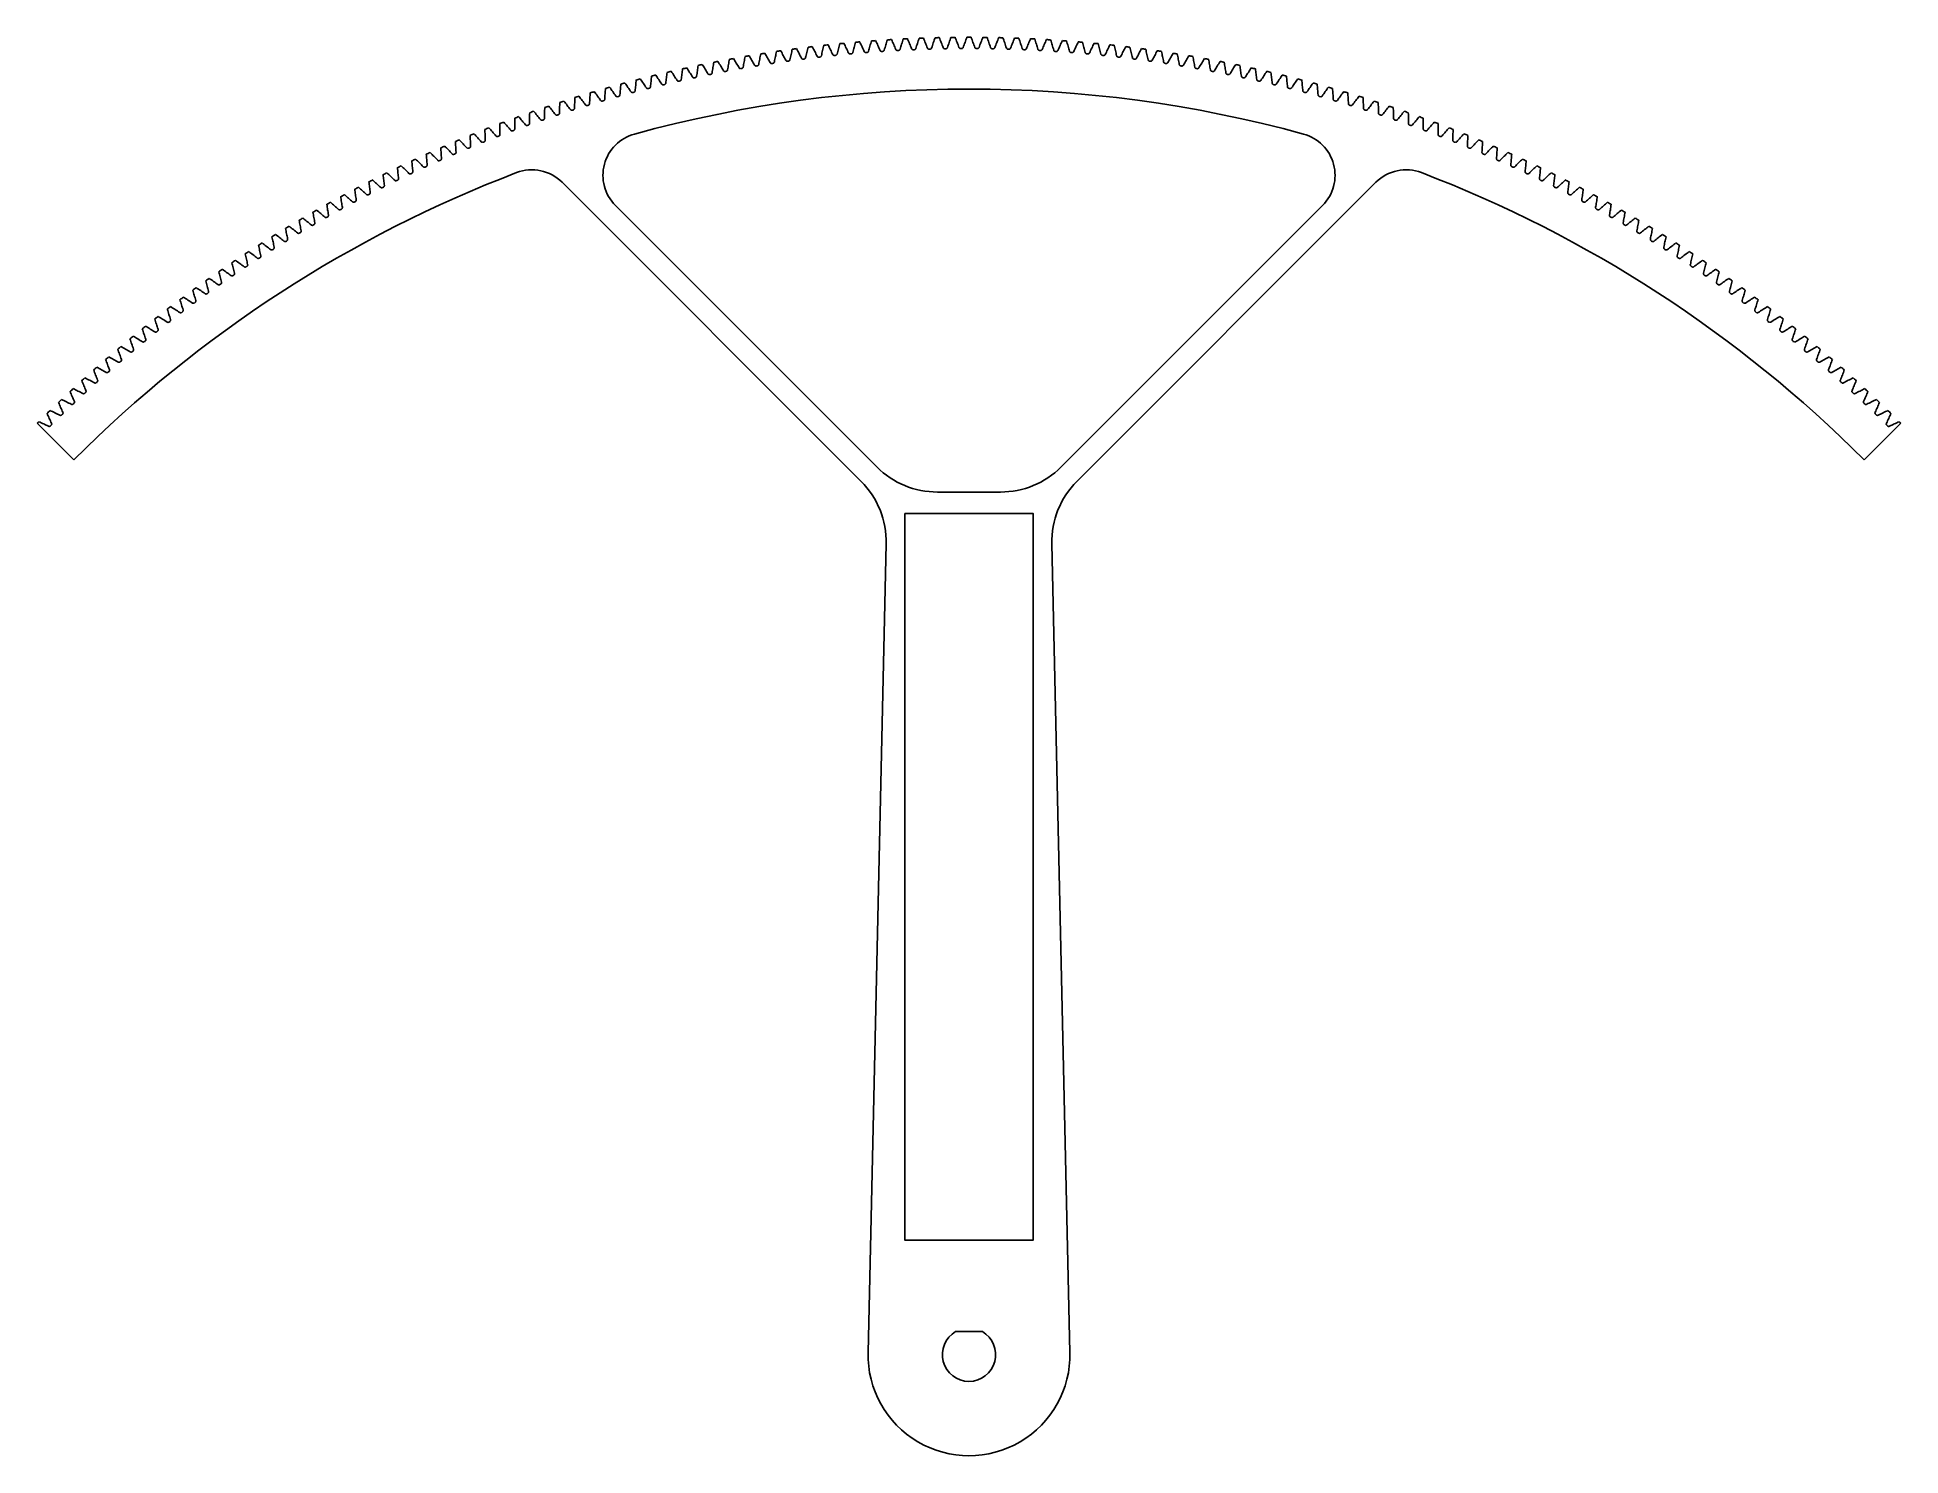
# Model space of a CAD drawing. Header units: inches. Extents: x -10.9 to 10.9, y -1.2 to 15.4.
import ezdxf

# ---------------------------------------------------------------- set-up
doc = ezdxf.new("R2010")
doc.units = ezdxf.units.IN
doc.layers.get('0').update_dxf_attribs({"linetype": 'CONTINUOUS'})

msp = doc.modelspace()

# ---------------------------------------------------------------- linework, layer by layer
for p, q in [((-4.76, 13.717), (-1.262, 10.218)), ((1.262, 10.218), (4.76, 13.717)), ((10.471, 10.471), (10.899, 10.899)), ((-10.899, 10.899), (-10.471, 10.471)), ((-0.969, 9.488), (-1.181, 0.026)), ((1.181, 0.026), (0.969, 9.488))]:
    msp.add_line(p, q)
for points in [[(4.136, 13.446), (1.076, 10.385, -0.198912), (0.369, 10.093), (-0.369, 10.093, -0.198912), (-1.076, 10.385), (-4.136, 13.446, -0.575442), (-3.914, 14.281, -0.134567), (3.914, 14.281, -0.575442)], [(-0.156, 0.271, 3.732051), (0.156, 0.271)]]:
    msp.add_lwpolyline(points, format="xyb", close=True)
msp.add_lwpolyline([(-0.75, 9.843), (0.75, 9.843), (0.75, 1.339), (-0.75, 1.339)], close=True)
for centre, radius, start, end in [((0, 0), 15.413, 97.5237, 97.7071), ((0, 0), 15.413, 96.8314, 97.0148), ((0, 0), 15.413, 96.139, 96.3225), ((0, 0), 15.413, 95.4467, 95.6302), ((0, 0), 15.413, 94.7544, 94.9379), ((0, 0), 15.413, 94.0621, 94.2456), ((0, 0), 15.413, 93.3698, 93.5533), ((0, 0), 15.281, 93.0918, 93.139), ((0, 0), 15.413, 92.6775, 92.861), ((0, 0), 15.281, 92.3994, 92.4467), ((0, 0), 15.413, 91.9852, 92.1686), ((0, 0), 15.281, 91.7071, 91.7544), ((0, 0), 15.413, 91.2929, 91.4763), ((0, 0), 15.281, 91.0148, 91.0621), ((0, 0), 15.413, 90.6006, 90.784), ((0, 0), 15.281, 90.3225, 90.3698), ((0, 0), 15.413, 89.9083, 90.0917), ((0, 0), 15.281, 89.6302, 89.6775), ((0, 0), 15.413, 89.216, 89.3994), ((0, 0), 15.281, 88.9379, 88.9852), ((0, 0), 15.413, 88.5237, 88.7071), ((0, 0), 15.281, 88.2456, 88.2929), ((0, 0), 15.413, 87.8314, 88.0148), ((0, 0), 15.281, 87.5533, 87.6006), ((0, 0), 15.413, 87.139, 87.3225), ((0, 0), 15.281, 86.861, 86.9082), ((0, 0), 15.413, 86.4467, 86.6302), ((0, 0), 15.413, 85.7544, 85.9379), ((0, 0), 15.413, 85.0621, 85.2456), ((0, 0), 15.413, 84.3698, 84.5533), ((0, 0), 15.413, 83.6775, 83.861), ((0, 0), 15.413, 82.9852, 83.1686), ((0, 0), 15.413, 82.2929, 82.4763), ((0, 0), 15.413, 102.3698, 102.5533), ((0, 0), 15.413, 101.6775, 101.861), ((0, 0), 15.413, 100.9852, 101.1686), ((0, 0), 15.413, 100.2929, 100.4763), ((0, 0), 15.281, 100.0148, 100.0621), ((0, 0), 15.413, 99.6006, 99.784), ((0, 0), 15.281, 99.3225, 99.3698), ((0, 0), 15.413, 98.9083, 99.0917), ((0, 0), 15.281, 98.6302, 98.6775), ((0, 0), 15.413, 98.216, 98.3994), ((0, 0), 15.281, 97.9379, 97.9852), ((0, 0), 15.281, 97.2456, 97.2929), ((0, 0), 15.281, 96.5533, 96.6006), ((0, 0), 15.281, 95.861, 95.9082), ((0, 0), 15.281, 95.1687, 95.2159), ((0, 0), 15.281, 94.4764, 94.5236), ((0, 0), 15.281, 93.7841, 93.8313), ((0, 0), 15.281, 86.1687, 86.2159), ((0, 0), 15.281, 85.4764, 85.5236), ((0, 0), 15.281, 84.7841, 84.8313), ((0, 0), 15.281, 84.0918, 84.139), ((0, 0), 15.281, 83.3994, 83.4467), ((0, 0), 15.281, 82.7071, 82.7544), ((0, 0), 15.281, 82.0148, 82.0621), ((0, 0), 15.413, 81.6006, 81.784), ((0, 0), 15.281, 81.3225, 81.3698), ((0, 0), 15.413, 80.9083, 81.0917), ((0, 0), 15.281, 80.6302, 80.6775), ((0, 0), 15.413, 80.216, 80.3994), ((0, 0), 15.281, 79.9379, 79.9852), ((0, 0), 15.413, 79.5237, 79.7071), ((0, 0), 15.413, 78.8314, 79.0148), ((0, 0), 15.413, 78.139, 78.3225), ((0, 0), 15.413, 77.4467, 77.6302), ((0, 0), 15.413, 105.8314, 106.0148), ((0, 0), 15.413, 105.139, 105.3225), ((0, 0), 15.413, 104.4467, 104.6302), ((0, 0), 15.413, 103.7544, 103.9379), ((0, 0), 15.281, 103.4764, 103.5236), ((0, 0), 15.413, 103.0621, 103.2456), ((0, 0), 15.281, 102.7841, 102.8313), ((0, 0), 15.281, 102.0918, 102.139), ((0, 0), 15.281, 101.3994, 101.4467), ((0, 0), 15.281, 100.7071, 100.7544), ((0, 0), 15.281, 79.2456, 79.2929), ((0, 0), 15.281, 78.5533, 78.6006), ((0, 0), 15.281, 77.861, 77.9082), ((0, 0), 15.281, 77.1687, 77.2159), ((0, 0), 15.413, 76.7544, 76.9379), ((0, 0), 15.281, 76.4764, 76.5236), ((0, 0), 15.413, 76.0621, 76.2456), ((0, 0), 15.413, 75.3698, 75.5533), ((0, 0), 15.413, 74.6775, 74.861), ((0, 0), 15.413, 73.9852, 74.1686), ((0, 0), 15.413, 108.6006, 108.784), ((0, 0), 15.413, 107.9083, 108.0917), ((0, 0), 15.413, 107.216, 107.3994), ((0, 0), 15.281, 106.9379, 106.9852), ((0, 0), 15.413, 106.5237, 106.7071), ((0, 0), 15.281, 106.2456, 106.2929), ((0, 0), 15.281, 105.5533, 105.6006), ((0, 0), 15.281, 104.861, 104.9082), ((0, 0), 15.281, 104.1687, 104.2159), ((0, 0), 15.281, 75.7841, 75.8313), ((0, 0), 15.281, 75.0918, 75.139), ((0, 0), 15.281, 74.3994, 74.4467), ((0, 0), 15.281, 73.7071, 73.7544), ((0, 0), 15.413, 73.2929, 73.4763), ((0, 0), 15.281, 73.0148, 73.0621), ((0, 0), 15.413, 72.6006, 72.784), ((0, 0), 15.413, 71.9083, 72.0917), ((0, 0), 15.413, 71.216, 71.3994), ((0, 0), 15.413, 110.6775, 110.861), ((0, 0), 15.413, 109.9852, 110.1686), ((0, 0), 15.413, 109.2929, 109.4763), ((0, 0), 15.281, 109.0148, 109.0621), ((0, 0), 15.281, 108.3225, 108.3698), ((0, 0), 15.281, 107.6302, 107.6775), ((0, 0), 15.281, 72.3225, 72.3698), ((0, 0), 15.281, 71.6302, 71.6775), ((0, 0), 15.281, 70.9379, 70.9852), ((0, 0), 15.413, 70.5237, 70.7071), ((0, 0), 15.413, 69.8314, 70.0148), ((0, 0), 15.413, 69.139, 69.3225), ((0, 0), 15.413, 112.7544, 112.9379), ((0, 0), 15.413, 112.0621, 112.2456), ((0, 0), 15.281, 111.7841, 111.8313), ((0, 0), 15.413, 111.3698, 111.5533), ((0, 0), 15.281, 111.0918, 111.139), ((0, 0), 15.281, 110.3994, 110.4467), ((0, 0), 15.281, 109.7071, 109.7544), ((0, 0), 15.281, 70.2456, 70.2929), ((0, 0), 15.281, 69.5533, 69.6006), ((0, 0), 15.281, 68.861, 68.9082), ((0, 0), 15.413, 68.4467, 68.6302), ((0, 0), 15.281, 68.1687, 68.2159), ((0, 0), 15.413, 67.7544, 67.9379), ((0, 0), 15.413, 67.0621, 67.2456), ((0, 0), 15.413, 114.8314, 115.0148), ((0, 0), 15.413, 114.139, 114.3225), ((0, 0), 15.281, 113.861, 113.9082), ((0, 0), 15.413, 113.4467, 113.6302), ((0, 0), 15.281, 113.1687, 113.2159), ((0, 0), 15.281, 112.4764, 112.5236), ((0, 0), 15.281, 67.4764, 67.5236), ((0, 0), 15.281, 66.7841, 66.8313), ((0, 0), 15.413, 66.3698, 66.5533), ((0, 0), 15.281, 66.0918, 66.139), ((0, 0), 15.413, 65.6775, 65.861), ((0, 0), 15.413, 64.9852, 65.1686), ((0, 0), 14.808, 110.9416, 135), ((0, 0), 15.413, 116.9083, 117.0917), ((0, 0), 15.413, 116.216, 116.3994), ((0, 0), 15.281, 115.9379, 115.9852), ((0, 0), 15.413, 115.5237, 115.7071), ((0, 0), 15.281, 115.2456, 115.2929), ((0, 0), 15.281, 114.5533, 114.6006), ((-5.114, 13.363), 0.5, 45, 110.9416), ((5.114, 13.363), 0.5, 69.0584, 135), ((0, 0), 14.808, 45, 69.0584), ((0, 0), 15.281, 65.3994, 65.4467), ((0, 0), 15.281, 64.7071, 64.7544), ((0, 0), 15.413, 64.2929, 64.4763), ((0, 0), 15.281, 64.0148, 64.0621), ((0, 0), 15.413, 63.6006, 63.784), ((0, 0), 15.413, 62.9083, 63.0917), ((0, 0), 15.413, 118.2929, 118.4763), ((0, 0), 15.413, 117.6006, 117.784), ((0, 0), 15.281, 117.3225, 117.3698), ((0, 0), 15.281, 116.6302, 116.6775), ((0, 0), 15.281, 63.3225, 63.3698), ((0, 0), 15.281, 62.6302, 62.6775), ((0, 0), 15.413, 62.216, 62.3994), ((0, 0), 15.413, 61.5237, 61.7071), ((0, 0), 15.413, 120.3698, 120.5533), ((0, 0), 15.413, 119.6775, 119.861), ((0, 0), 15.281, 119.3994, 119.4467), ((0, 0), 15.413, 118.9852, 119.1686), ((0, 0), 15.281, 118.7071, 118.7544), ((0, 0), 15.281, 118.0148, 118.0621), ((0, 0), 15.281, 61.9379, 61.9852), ((0, 0), 15.281, 61.2456, 61.2929), ((0, 0), 15.413, 60.8314, 61.0148), ((0, 0), 15.281, 60.5533, 60.6006), ((0, 0), 15.413, 60.139, 60.3225), ((0, 0), 15.413, 59.4467, 59.6302), ((0, 0), 15.413, 121.7544, 121.9379), ((0, 0), 15.413, 121.0621, 121.2456), ((0, 0), 15.281, 120.7841, 120.8313), ((0, 0), 15.281, 120.0918, 120.139), ((0, 0), 15.281, 59.861, 59.9082), ((0, 0), 15.281, 59.1687, 59.2159), ((0, 0), 15.413, 58.7544, 58.9379), ((0, 0), 15.413, 58.0621, 58.2456), ((0, 0), 15.413, 123.139, 123.3225), ((0, 0), 15.413, 122.4467, 122.6302), ((0, 0), 15.281, 122.1687, 122.2159), ((0, 0), 15.281, 121.4764, 121.5236), ((0, 0), 15.281, 58.4764, 58.5236), ((0, 0), 15.281, 57.7841, 57.8313), ((0, 0), 15.413, 57.3698, 57.5533), ((0, 0), 15.413, 56.6775, 56.861), ((0, 0), 15.413, 124.5237, 124.7071), ((0, 0), 15.413, 123.8314, 124.0148), ((0, 0), 15.281, 123.5533, 123.6006), ((0, 0), 15.281, 122.861, 122.9082), ((0, 0), 15.281, 57.0918, 57.139), ((0, 0), 15.281, 56.3994, 56.4467), ((0, 0), 15.413, 55.9852, 56.1686), ((0, 0), 15.413, 55.2929, 55.4763), ((0, 0), 15.413, 125.9083, 126.0917), ((0, 0), 15.413, 125.216, 125.3994), ((0, 0), 15.281, 124.9379, 124.9852), ((0, 0), 15.281, 124.2456, 124.2929), ((0, 0), 15.281, 55.7071, 55.7544), ((0, 0), 15.281, 55.0148, 55.0621), ((0, 0), 15.413, 54.6006, 54.784), ((0, 0), 15.413, 53.9083, 54.0917), ((0, 0), 15.413, 127.2929, 127.4763), ((0, 0), 15.413, 126.6006, 126.784), ((0, 0), 15.281, 126.3225, 126.3698), ((0, 0), 15.281, 125.6302, 125.6775), ((0, 0), 15.281, 54.3225, 54.3698), ((0, 0), 15.281, 53.6302, 53.6775), ((0, 0), 15.413, 53.216, 53.3994), ((0, 0), 15.413, 52.5237, 52.7071), ((0, 0), 15.413, 128.6775, 128.861), ((0, 0), 15.413, 127.9852, 128.1686), ((0, 0), 15.281, 127.7071, 127.7544), ((0, 0), 15.281, 127.0148, 127.0621), ((0, 0), 15.281, 52.9379, 52.9852), ((0, 0), 15.281, 52.2456, 52.2929), ((0, 0), 15.413, 51.8314, 52.0148), ((0, 0), 15.413, 51.139, 51.3225), ((0, 0), 15.413, 130.0621, 130.2456), ((0, 0), 15.413, 129.3698, 129.5533), ((0, 0), 15.281, 129.0918, 129.139), ((0, 0), 15.281, 128.3994, 128.4467), ((0, 0), 15.281, 51.5533, 51.6006), ((0, 0), 15.281, 50.861, 50.9082), ((0, 0), 15.413, 50.4467, 50.6302), ((0, 0), 15.413, 49.7544, 49.9379), ((0, 0), 15.413, 131.4467, 131.6302), ((0, 0), 15.413, 130.7544, 130.9379), ((0, 0), 15.281, 130.4764, 130.5236), ((0, 0), 15.281, 129.7841, 129.8313), ((0, 0), 15.281, 50.1687, 50.2159), ((0, 0), 15.281, 49.4764, 49.5236), ((0, 0), 15.413, 49.0621, 49.2456), ((0, 0), 15.413, 48.3698, 48.5533), ((0, 0), 15.413, 132.139, 132.3225), ((0, 0), 15.281, 131.861, 131.9082), ((0, 0), 15.281, 131.1687, 131.2159), ((0, 0), 15.281, 48.7841, 48.8313), ((0, 0), 15.281, 48.0918, 48.139), ((0, 0), 15.413, 47.6775, 47.861), ((0, 0), 15.413, 133.5237, 133.7071), ((0, 0), 15.413, 132.8314, 133.0148), ((0, 0), 15.281, 133.2456, 133.2929), ((0, 0), 15.281, 132.5533, 132.6006), ((0, 0), 15.281, 47.3994, 47.4467), ((0, 0), 15.281, 46.7071, 46.7544), ((0, 0), 15.413, 46.9852, 47.1686), ((0, 0), 15.413, 46.2929, 46.4763), ((0, 0), 15.413, 134.9083, 135), ((0, 0), 15.413, 134.216, 134.3994), ((0, 0), 15.281, 133.9379, 133.9852), ((0, 0), 15.281, 46.0148, 46.0621), ((0, 0), 15.413, 45.6006, 45.784), ((0, 0), 15.413, 45, 45.0917), ((0, 0), 15.281, 134.6302, 134.6775), ((0, 0), 15.281, 45.3225, 45.3698), ((-1.969, 9.511), 1, -1.2813, 45), ((1.969, 9.511), 1, 135, 181.2813), ((0, 0), 1.181, -181.2813, 1.2813)]:
    msp.add_arc(centre, radius, start, end)
for points, knots in [([(-2.067, 15.274), (-2.072, 15.254), (-2.076, 15.233), (-2.085, 15.192), (-2.09, 15.171), (-2.094, 15.151)], [0, 0, 0, 0, 0.1606322, 0.1606322, 0.320919, 0.320919, 0.320919, 0.320919]), ([(-1.96, 15.169), (-1.969, 15.187), (-1.979, 15.206), (-1.998, 15.243), (-2.008, 15.262), (-2.018, 15.281)], [0, 0, 0, 0, 0.1603239, 0.1603239, 0.3209932, 0.3209932, 0.3209932, 0.3209932]), ([(-1.882, 15.298), (-1.887, 15.278), (-1.892, 15.257), (-1.902, 15.216), (-1.906, 15.195), (-1.911, 15.175)], [0, 0, 0, 0, 0.1606322, 0.1606322, 0.320919, 0.320919, 0.320919, 0.320919]), ([(-1.777, 15.191), (-1.786, 15.21), (-1.795, 15.229), (-1.814, 15.266), (-1.824, 15.285), (-1.833, 15.304)], [0, 0, 0, 0, 0.1603239, 0.1603239, 0.3209932, 0.3209932, 0.3209932, 0.3209932]), ([(-1.697, 15.32), (-1.703, 15.299), (-1.708, 15.279), (-1.718, 15.238), (-1.722, 15.217), (-1.727, 15.197)], [0, 0, 0, 0, 0.1606322, 0.1606322, 0.320919, 0.320919, 0.320919, 0.320919]), ([(-1.593, 15.211), (-1.602, 15.23), (-1.611, 15.249), (-1.629, 15.287), (-1.639, 15.306), (-1.648, 15.325)], [0, 0, 0, 0, 0.1603239, 0.1603239, 0.3209932, 0.3209932, 0.3209932, 0.3209932]), ([(-1.512, 15.339), (-1.518, 15.319), (-1.523, 15.298), (-1.533, 15.257), (-1.538, 15.237), (-1.543, 15.217)], [0, 0, 0, 0, 0.1606322, 0.1606322, 0.320919, 0.320919, 0.320919, 0.320919]), ([(-1.409, 15.23), (-1.418, 15.249), (-1.427, 15.268), (-1.445, 15.306), (-1.454, 15.325), (-1.463, 15.344)], [0, 0, 0, 0, 0.1603239, 0.1603239, 0.3209932, 0.3209932, 0.3209932, 0.3209932]), ([(-1.327, 15.356), (-1.332, 15.336), (-1.338, 15.316), (-1.349, 15.275), (-1.354, 15.254), (-1.359, 15.234)], [0, 0, 0, 0, 0.1606322, 0.1606322, 0.320919, 0.320919, 0.320919, 0.320919]), ([(-1.225, 15.245), (-1.233, 15.265), (-1.242, 15.284), (-1.26, 15.322), (-1.269, 15.341), (-1.278, 15.36)], [0, 0, 0, 0, 0.1603239, 0.1603239, 0.3209932, 0.3209932, 0.3209932, 0.3209932]), ([(-1.141, 15.371), (-1.147, 15.351), (-1.153, 15.331), (-1.164, 15.29), (-1.17, 15.27), (-1.175, 15.249)], [0, 0, 0, 0, 0.1606322, 0.1606322, 0.320919, 0.320919, 0.320919, 0.320919]), ([(-1.04, 15.259), (-1.049, 15.279), (-1.057, 15.298), (-1.074, 15.336), (-1.083, 15.356), (-1.092, 15.375)], [0, 0, 0, 0, 0.1603239, 0.1603239, 0.3209932, 0.3209932, 0.3209932, 0.3209932]), ([(-1.021, 15.247), (-1.024, 15.247), (-1.026, 15.247), (-1.031, 15.249), (-1.033, 15.25), (-1.036, 15.253), (-1.037, 15.254), (-1.039, 15.256), (-1.04, 15.258), (-1.04, 15.259)], [0, 0, 0, 0, 0.01947037, 0.01947037, 0.03894188, 0.03894188, 0.05032908, 0.05032908, 0.06171626, 0.06171626, 0.06171626, 0.06171626]), ([(-0.991, 15.262), (-0.992, 15.26), (-0.993, 15.258), (-0.996, 15.254), (-0.998, 15.252), (-1.001, 15.25), (-1.003, 15.249), (-1.006, 15.249), (-1.007, 15.248), (-1.009, 15.248)], [0, 0, 0, 0, 0.01947037, 0.01947037, 0.03894188, 0.03894188, 0.05032908, 0.05032908, 0.06171626, 0.06171626, 0.06171626, 0.06171626]), ([(-0.955, 15.384), (-0.961, 15.364), (-0.968, 15.343), (-0.979, 15.303), (-0.985, 15.283), (-0.991, 15.262)], [0, 0, 0, 0, 0.1606322, 0.1606322, 0.320919, 0.320919, 0.320919, 0.320919]), ([(-0.856, 15.271), (-0.864, 15.29), (-0.872, 15.309), (-0.889, 15.348), (-0.897, 15.367), (-0.906, 15.387)], [0, 0, 0, 0, 0.1603239, 0.1603239, 0.3209932, 0.3209932, 0.3209932, 0.3209932]), ([(-0.837, 15.259), (-0.839, 15.258), (-0.842, 15.259), (-0.847, 15.26), (-0.849, 15.262), (-0.852, 15.264), (-0.853, 15.266), (-0.855, 15.268), (-0.855, 15.269), (-0.856, 15.271)], [0, 0, 0, 0, 0.01947037, 0.01947037, 0.03894188, 0.03894188, 0.05032908, 0.05032908, 0.06171626, 0.06171626, 0.06171626, 0.06171626]), ([(-0.806, 15.273), (-0.807, 15.271), (-0.808, 15.269), (-0.811, 15.265), (-0.813, 15.263), (-0.817, 15.261), (-0.818, 15.26), (-0.821, 15.26), (-0.823, 15.259), (-0.824, 15.259)], [0, 0, 0, 0, 0.01947037, 0.01947037, 0.03894188, 0.03894188, 0.05032908, 0.05032908, 0.06171626, 0.06171626, 0.06171626, 0.06171626]), ([(-0.769, 15.394), (-0.776, 15.374), (-0.782, 15.354), (-0.794, 15.314), (-0.8, 15.294), (-0.806, 15.273)], [0, 0, 0, 0, 0.1606322, 0.1606322, 0.320919, 0.320919, 0.320919, 0.320919]), ([(-0.671, 15.28), (-0.679, 15.299), (-0.687, 15.319), (-0.703, 15.358), (-0.712, 15.377), (-0.72, 15.397)], [0, 0, 0, 0, 0.1603239, 0.1603239, 0.3209932, 0.3209932, 0.3209932, 0.3209932]), ([(-0.652, 15.268), (-0.655, 15.267), (-0.657, 15.268), (-0.662, 15.27), (-0.664, 15.271), (-0.668, 15.274), (-0.668, 15.275), (-0.67, 15.277), (-0.671, 15.278), (-0.671, 15.28)], [0, 0, 0, 0, 0.01947037, 0.01947037, 0.03894188, 0.03894188, 0.05032908, 0.05032908, 0.06171626, 0.06171626, 0.06171626, 0.06171626]), ([(-0.622, 15.282), (-0.623, 15.28), (-0.624, 15.277), (-0.627, 15.273), (-0.629, 15.272), (-0.633, 15.27), (-0.634, 15.269), (-0.637, 15.268), (-0.638, 15.268), (-0.64, 15.268)], [0, 0, 0, 0, 0.01947037, 0.01947037, 0.03894188, 0.03894188, 0.05032908, 0.05032908, 0.06171626, 0.06171626, 0.06171626, 0.06171626]), ([(-0.583, 15.402), (-0.59, 15.382), (-0.596, 15.362), (-0.609, 15.322), (-0.616, 15.302), (-0.622, 15.282)], [0, 0, 0, 0, 0.1606322, 0.1606322, 0.320919, 0.320919, 0.320919, 0.320919]), ([(-0.487, 15.287), (-0.494, 15.306), (-0.502, 15.326), (-0.518, 15.365), (-0.526, 15.385), (-0.534, 15.404)], [0, 0, 0, 0, 0.1603239, 0.1603239, 0.3209932, 0.3209932, 0.3209932, 0.3209932]), ([(-0.468, 15.274), (-0.47, 15.274), (-0.473, 15.275), (-0.478, 15.276), (-0.48, 15.278), (-0.483, 15.281), (-0.484, 15.282), (-0.486, 15.284), (-0.486, 15.285), (-0.487, 15.287)], [0, 0, 0, 0, 0.01947037, 0.01947037, 0.03894188, 0.03894188, 0.05032908, 0.05032908, 0.06171626, 0.06171626, 0.06171626, 0.06171626]), ([(-0.437, 15.288), (-0.438, 15.286), (-0.439, 15.284), (-0.442, 15.28), (-0.444, 15.278), (-0.448, 15.276), (-0.449, 15.276), (-0.452, 15.275), (-0.454, 15.275), (-0.455, 15.275)], [0, 0, 0, 0, 0.01947037, 0.01947037, 0.03894188, 0.03894188, 0.05032908, 0.05032908, 0.06171626, 0.06171626, 0.06171626, 0.06171626]), ([(-0.397, 15.408), (-0.404, 15.388), (-0.411, 15.368), (-0.424, 15.328), (-0.431, 15.308), (-0.437, 15.288)], [0, 0, 0, 0, 0.1606322, 0.1606322, 0.320919, 0.320919, 0.320919, 0.320919]), ([(-0.302, 15.292), (-0.309, 15.311), (-0.317, 15.331), (-0.332, 15.37), (-0.34, 15.39), (-0.348, 15.409)], [0, 0, 0, 0, 0.1603239, 0.1603239, 0.3209932, 0.3209932, 0.3209932, 0.3209932]), ([(-0.283, 15.279), (-0.286, 15.279), (-0.288, 15.279), (-0.293, 15.281), (-0.295, 15.282), (-0.298, 15.285), (-0.299, 15.286), (-0.301, 15.289), (-0.302, 15.29), (-0.302, 15.292)], [0, 0, 0, 0, 0.01947037, 0.01947037, 0.03894188, 0.03894188, 0.05032908, 0.05032908, 0.06171626, 0.06171626, 0.06171626, 0.06171626]), ([(-0.252, 15.293), (-0.253, 15.29), (-0.254, 15.288), (-0.258, 15.284), (-0.26, 15.282), (-0.263, 15.281), (-0.265, 15.28), (-0.268, 15.279), (-0.269, 15.279), (-0.271, 15.279)], [0, 0, 0, 0, 0.01947037, 0.01947037, 0.03894188, 0.03894188, 0.05032908, 0.05032908, 0.06171626, 0.06171626, 0.06171626, 0.06171626]), ([(-0.211, 15.412), (-0.218, 15.392), (-0.225, 15.372), (-0.239, 15.332), (-0.246, 15.312), (-0.252, 15.293)], [0, 0, 0, 0, 0.1606322, 0.1606322, 0.320919, 0.320919, 0.320919, 0.320919]), ([(-0.117, 15.294), (-0.124, 15.314), (-0.132, 15.334), (-0.146, 15.373), (-0.154, 15.393), (-0.162, 15.413)], [0, 0, 0, 0, 0.1603239, 0.1603239, 0.3209932, 0.3209932, 0.3209932, 0.3209932]), ([(-0.099, 15.281), (-0.101, 15.281), (-0.104, 15.282), (-0.108, 15.284), (-0.111, 15.285), (-0.114, 15.288), (-0.114, 15.289), (-0.116, 15.291), (-0.117, 15.293), (-0.117, 15.294)], [0, 0, 0, 0, 0.01947037, 0.01947037, 0.03894188, 0.03894188, 0.05032908, 0.05032908, 0.06171626, 0.06171626, 0.06171626, 0.06171626]), ([(-0.068, 15.294), (-0.068, 15.292), (-0.07, 15.29), (-0.073, 15.286), (-0.075, 15.284), (-0.079, 15.283), (-0.08, 15.282), (-0.083, 15.281), (-0.085, 15.281), (-0.086, 15.281)], [0, 0, 0, 0, 0.01947037, 0.01947037, 0.03894188, 0.03894188, 0.05032908, 0.05032908, 0.06171626, 0.06171626, 0.06171626, 0.06171626]), ([(-0.025, 15.413), (-0.032, 15.394), (-0.039, 15.374), (-0.054, 15.334), (-0.061, 15.314), (-0.068, 15.294)], [0, 0, 0, 0, 0.1606322, 0.1606322, 0.320919, 0.320919, 0.320919, 0.320919]), ([(0.068, 15.294), (0.061, 15.314), (0.054, 15.334), (0.039, 15.374), (0.032, 15.394), (0.025, 15.413)], [0, 0, 0, 0, 0.1603239, 0.1603239, 0.3209932, 0.3209932, 0.3209932, 0.3209932]), ([(0.086, 15.281), (0.083, 15.281), (0.081, 15.282), (0.076, 15.284), (0.074, 15.285), (0.071, 15.288), (0.07, 15.289), (0.069, 15.292), (0.068, 15.293), (0.068, 15.294)], [0, 0, 0, 0, 0.01947037, 0.01947037, 0.03894188, 0.03894188, 0.05032908, 0.05032908, 0.06171626, 0.06171626, 0.06171626, 0.06171626]), ([(0.117, 15.294), (0.116, 15.292), (0.115, 15.29), (0.112, 15.286), (0.11, 15.284), (0.106, 15.282), (0.105, 15.282), (0.102, 15.281), (0.1, 15.281), (0.099, 15.281)], [0, 0, 0, 0, 0.01947037, 0.01947037, 0.03894188, 0.03894188, 0.05032908, 0.05032908, 0.06171626, 0.06171626, 0.06171626, 0.06171626]), ([(0.162, 15.413), (0.154, 15.393), (0.146, 15.373), (0.132, 15.334), (0.124, 15.314), (0.117, 15.294)], [0, 0, 0, 0, 0.1606322, 0.1606322, 0.320919, 0.320919, 0.320919, 0.320919]), ([(0.252, 15.293), (0.246, 15.312), (0.239, 15.332), (0.225, 15.372), (0.218, 15.392), (0.211, 15.412)], [0, 0, 0, 0, 0.1603239, 0.1603239, 0.3209932, 0.3209932, 0.3209932, 0.3209932]), ([(0.271, 15.279), (0.268, 15.279), (0.266, 15.28), (0.261, 15.282), (0.259, 15.283), (0.256, 15.286), (0.255, 15.287), (0.253, 15.29), (0.253, 15.291), (0.252, 15.293)], [0, 0, 0, 0, 0.01947037, 0.01947037, 0.03894188, 0.03894188, 0.05032908, 0.05032908, 0.06171626, 0.06171626, 0.06171626, 0.06171626]), ([(0.302, 15.292), (0.301, 15.289), (0.3, 15.287), (0.296, 15.283), (0.294, 15.282), (0.291, 15.28), (0.289, 15.28), (0.286, 15.279), (0.285, 15.279), (0.283, 15.279)], [0, 0, 0, 0, 0.01947037, 0.01947037, 0.03894188, 0.03894188, 0.05032908, 0.05032908, 0.06171626, 0.06171626, 0.06171626, 0.06171626]), ([(0.348, 15.409), (0.34, 15.39), (0.332, 15.37), (0.317, 15.331), (0.309, 15.311), (0.302, 15.292)], [0, 0, 0, 0, 0.1606322, 0.1606322, 0.320919, 0.320919, 0.320919, 0.320919]), ([(0.437, 15.288), (0.431, 15.308), (0.424, 15.328), (0.411, 15.368), (0.404, 15.388), (0.397, 15.408)], [0, 0, 0, 0, 0.1603239, 0.1603239, 0.3209932, 0.3209932, 0.3209932, 0.3209932]), ([(0.455, 15.275), (0.453, 15.275), (0.45, 15.275), (0.446, 15.277), (0.443, 15.279), (0.441, 15.282), (0.44, 15.283), (0.438, 15.286), (0.438, 15.287), (0.437, 15.288)], [0, 0, 0, 0, 0.01947037, 0.01947037, 0.03894188, 0.03894188, 0.05032908, 0.05032908, 0.06171626, 0.06171626, 0.06171626, 0.06171626]), ([(0.487, 15.287), (0.486, 15.284), (0.484, 15.282), (0.481, 15.279), (0.479, 15.277), (0.475, 15.275), (0.474, 15.275), (0.471, 15.274), (0.469, 15.274), (0.468, 15.274)], [0, 0, 0, 0, 0.01947037, 0.01947037, 0.03894188, 0.03894188, 0.05032908, 0.05032908, 0.06171626, 0.06171626, 0.06171626, 0.06171626]), ([(0.534, 15.404), (0.526, 15.385), (0.518, 15.365), (0.502, 15.326), (0.494, 15.306), (0.487, 15.287)], [0, 0, 0, 0, 0.1606322, 0.1606322, 0.320919, 0.320919, 0.320919, 0.320919]), ([(0.622, 15.282), (0.616, 15.302), (0.609, 15.322), (0.596, 15.362), (0.59, 15.382), (0.583, 15.402)], [0, 0, 0, 0, 0.1603239, 0.1603239, 0.3209932, 0.3209932, 0.3209932, 0.3209932]), ([(0.64, 15.268), (0.637, 15.268), (0.635, 15.269), (0.63, 15.271), (0.628, 15.272), (0.625, 15.275), (0.624, 15.277), (0.623, 15.279), (0.622, 15.281), (0.622, 15.282)], [0, 0, 0, 0, 0.01947037, 0.01947037, 0.03894188, 0.03894188, 0.05032908, 0.05032908, 0.06171626, 0.06171626, 0.06171626, 0.06171626]), ([(0.671, 15.28), (0.671, 15.277), (0.669, 15.275), (0.666, 15.272), (0.663, 15.27), (0.66, 15.269), (0.658, 15.268), (0.655, 15.268), (0.654, 15.267), (0.652, 15.268)], [0, 0, 0, 0, 0.01947037, 0.01947037, 0.03894188, 0.03894188, 0.05032908, 0.05032908, 0.06171626, 0.06171626, 0.06171626, 0.06171626]), ([(0.72, 15.397), (0.712, 15.377), (0.703, 15.358), (0.687, 15.319), (0.679, 15.299), (0.671, 15.28)], [0, 0, 0, 0, 0.1606322, 0.1606322, 0.320919, 0.320919, 0.320919, 0.320919]), ([(0.806, 15.273), (0.8, 15.294), (0.794, 15.314), (0.782, 15.354), (0.776, 15.374), (0.769, 15.394)], [0, 0, 0, 0, 0.1603239, 0.1603239, 0.3209932, 0.3209932, 0.3209932, 0.3209932]), ([(0.824, 15.259), (0.822, 15.259), (0.819, 15.26), (0.815, 15.262), (0.812, 15.264), (0.81, 15.267), (0.809, 15.268), (0.807, 15.271), (0.807, 15.272), (0.806, 15.273)], [0, 0, 0, 0, 0.01947037, 0.01947037, 0.03894188, 0.03894188, 0.05032908, 0.05032908, 0.06171626, 0.06171626, 0.06171626, 0.06171626]), ([(0.856, 15.271), (0.855, 15.268), (0.854, 15.266), (0.85, 15.263), (0.848, 15.261), (0.844, 15.259), (0.843, 15.259), (0.84, 15.259), (0.838, 15.258), (0.837, 15.259)], [0, 0, 0, 0, 0.01947037, 0.01947037, 0.03894188, 0.03894188, 0.05032908, 0.05032908, 0.06171626, 0.06171626, 0.06171626, 0.06171626]), ([(0.906, 15.387), (0.897, 15.367), (0.889, 15.348), (0.872, 15.309), (0.864, 15.29), (0.856, 15.271)], [0, 0, 0, 0, 0.1606322, 0.1606322, 0.320919, 0.320919, 0.320919, 0.320919]), ([(0.991, 15.262), (0.985, 15.283), (0.979, 15.303), (0.968, 15.343), (0.961, 15.364), (0.955, 15.384)], [0, 0, 0, 0, 0.1603239, 0.1603239, 0.3209932, 0.3209932, 0.3209932, 0.3209932]), ([(1.009, 15.248), (1.006, 15.248), (1.003, 15.249), (0.999, 15.251), (0.997, 15.253), (0.994, 15.256), (0.993, 15.257), (0.992, 15.26), (0.991, 15.261), (0.991, 15.262)], [0, 0, 0, 0, 0.01947037, 0.01947037, 0.03894188, 0.03894188, 0.05032908, 0.05032908, 0.06171626, 0.06171626, 0.06171626, 0.06171626]), ([(1.04, 15.259), (1.039, 15.257), (1.038, 15.255), (1.034, 15.251), (1.032, 15.25), (1.028, 15.248), (1.027, 15.248), (1.024, 15.247), (1.023, 15.247), (1.021, 15.247)], [0, 0, 0, 0, 0.01947037, 0.01947037, 0.03894188, 0.03894188, 0.05032908, 0.05032908, 0.06171626, 0.06171626, 0.06171626, 0.06171626]), ([(1.092, 15.375), (1.083, 15.356), (1.074, 15.336), (1.057, 15.298), (1.049, 15.279), (1.04, 15.259)], [0, 0, 0, 0, 0.1606322, 0.1606322, 0.320919, 0.320919, 0.320919, 0.320919]), ([(1.175, 15.249), (1.17, 15.27), (1.164, 15.29), (1.153, 15.331), (1.147, 15.351), (1.141, 15.371)], [0, 0, 0, 0, 0.1603239, 0.1603239, 0.3209932, 0.3209932, 0.3209932, 0.3209932]), ([(1.278, 15.36), (1.269, 15.341), (1.26, 15.322), (1.242, 15.284), (1.233, 15.265), (1.225, 15.245)], [0, 0, 0, 0, 0.1606322, 0.1606322, 0.320919, 0.320919, 0.320919, 0.320919]), ([(1.359, 15.234), (1.354, 15.254), (1.349, 15.275), (1.338, 15.316), (1.332, 15.336), (1.327, 15.356)], [0, 0, 0, 0, 0.1603239, 0.1603239, 0.3209932, 0.3209932, 0.3209932, 0.3209932]), ([(1.463, 15.344), (1.454, 15.325), (1.445, 15.306), (1.427, 15.268), (1.418, 15.249), (1.409, 15.23)], [0, 0, 0, 0, 0.1606322, 0.1606322, 0.320919, 0.320919, 0.320919, 0.320919]), ([(1.543, 15.217), (1.538, 15.237), (1.533, 15.257), (1.523, 15.298), (1.518, 15.319), (1.512, 15.339)], [0, 0, 0, 0, 0.1603239, 0.1603239, 0.3209932, 0.3209932, 0.3209932, 0.3209932]), ([(1.648, 15.325), (1.639, 15.306), (1.629, 15.287), (1.611, 15.249), (1.602, 15.23), (1.593, 15.211)], [0, 0, 0, 0, 0.1606322, 0.1606322, 0.320919, 0.320919, 0.320919, 0.320919]), ([(1.727, 15.197), (1.722, 15.217), (1.718, 15.238), (1.708, 15.279), (1.703, 15.299), (1.697, 15.32)], [0, 0, 0, 0, 0.1603239, 0.1603239, 0.3209932, 0.3209932, 0.3209932, 0.3209932]), ([(1.833, 15.304), (1.824, 15.285), (1.814, 15.266), (1.795, 15.229), (1.786, 15.21), (1.777, 15.191)], [0, 0, 0, 0, 0.1606322, 0.1606322, 0.320919, 0.320919, 0.320919, 0.320919]), ([(1.911, 15.175), (1.906, 15.195), (1.902, 15.216), (1.892, 15.257), (1.887, 15.278), (1.882, 15.298)], [0, 0, 0, 0, 0.1603239, 0.1603239, 0.3209932, 0.3209932, 0.3209932, 0.3209932]), ([(2.018, 15.281), (2.008, 15.262), (1.998, 15.243), (1.979, 15.206), (1.969, 15.187), (1.96, 15.169)], [0, 0, 0, 0, 0.1606322, 0.1606322, 0.320919, 0.320919, 0.320919, 0.320919]), ([(2.094, 15.151), (2.09, 15.171), (2.085, 15.192), (2.076, 15.233), (2.072, 15.254), (2.067, 15.274)], [0, 0, 0, 0, 0.1603239, 0.1603239, 0.3209932, 0.3209932, 0.3209932, 0.3209932]), ([(-3.35, 15.045), (-3.353, 15.024), (-3.356, 15.003), (-3.361, 14.961), (-3.364, 14.94), (-3.366, 14.92)], [0, 0, 0, 0, 0.1606322, 0.1606322, 0.320919, 0.320919, 0.320919, 0.320919]), ([(-3.234, 14.949), (-3.245, 14.967), (-3.257, 14.985), (-3.279, 15.02), (-3.29, 15.038), (-3.302, 15.056)], [0, 0, 0, 0, 0.1603239, 0.1603239, 0.3209932, 0.3209932, 0.3209932, 0.3209932]), ([(-3.168, 15.084), (-3.171, 15.063), (-3.174, 15.043), (-3.18, 15.001), (-3.183, 14.98), (-3.186, 14.959)], [0, 0, 0, 0, 0.1606322, 0.1606322, 0.320919, 0.320919, 0.320919, 0.320919]), ([(-3.054, 14.987), (-3.064, 15.005), (-3.075, 15.023), (-3.097, 15.059), (-3.108, 15.077), (-3.12, 15.094)], [0, 0, 0, 0, 0.1603239, 0.1603239, 0.3209932, 0.3209932, 0.3209932, 0.3209932]), ([(-2.986, 15.121), (-2.989, 15.101), (-2.992, 15.08), (-2.999, 15.038), (-3.002, 15.017), (-3.005, 14.997)], [0, 0, 0, 0, 0.1606322, 0.1606322, 0.320919, 0.320919, 0.320919, 0.320919]), ([(-2.872, 15.022), (-2.883, 15.041), (-2.893, 15.059), (-2.915, 15.095), (-2.926, 15.113), (-2.937, 15.131)], [0, 0, 0, 0, 0.1603239, 0.1603239, 0.3209932, 0.3209932, 0.3209932, 0.3209932]), ([(-2.803, 15.156), (-2.806, 15.136), (-2.81, 15.115), (-2.817, 15.073), (-2.82, 15.053), (-2.823, 15.032)], [0, 0, 0, 0, 0.1606322, 0.1606322, 0.320919, 0.320919, 0.320919, 0.320919]), ([(-2.69, 15.056), (-2.701, 15.074), (-2.711, 15.093), (-2.733, 15.129), (-2.743, 15.147), (-2.754, 15.165)], [0, 0, 0, 0, 0.1603239, 0.1603239, 0.3209932, 0.3209932, 0.3209932, 0.3209932]), ([(-2.67, 15.046), (-2.672, 15.046), (-2.675, 15.046), (-2.68, 15.047), (-2.682, 15.048), (-2.686, 15.05), (-2.687, 15.051), (-2.689, 15.054), (-2.69, 15.055), (-2.69, 15.056)], [0, 0, 0, 0, 0.01947037, 0.01947037, 0.03894188, 0.03894188, 0.05032908, 0.05032908, 0.06171626, 0.06171626, 0.06171626, 0.06171626]), ([(-2.641, 15.065), (-2.642, 15.062), (-2.643, 15.06), (-2.646, 15.055), (-2.647, 15.054), (-2.651, 15.051), (-2.652, 15.05), (-2.655, 15.049), (-2.656, 15.049), (-2.657, 15.049)], [0, 0, 0, 0, 0.01947037, 0.01947037, 0.03894188, 0.03894188, 0.05032908, 0.05032908, 0.06171626, 0.06171626, 0.06171626, 0.06171626]), ([(-2.619, 15.189), (-2.623, 15.168), (-2.627, 15.148), (-2.634, 15.106), (-2.638, 15.086), (-2.641, 15.065)], [0, 0, 0, 0, 0.1606322, 0.1606322, 0.320919, 0.320919, 0.320919, 0.320919]), ([(-2.508, 15.088), (-2.519, 15.106), (-2.529, 15.124), (-2.55, 15.161), (-2.56, 15.179), (-2.571, 15.198)], [0, 0, 0, 0, 0.1603239, 0.1603239, 0.3209932, 0.3209932, 0.3209932, 0.3209932]), ([(-2.488, 15.078), (-2.49, 15.077), (-2.493, 15.077), (-2.498, 15.078), (-2.5, 15.079), (-2.504, 15.082), (-2.505, 15.083), (-2.507, 15.085), (-2.508, 15.086), (-2.508, 15.088)], [0, 0, 0, 0, 0.01947037, 0.01947037, 0.03894188, 0.03894188, 0.05032908, 0.05032908, 0.06171626, 0.06171626, 0.06171626, 0.06171626]), ([(-2.459, 15.096), (-2.46, 15.093), (-2.461, 15.091), (-2.463, 15.086), (-2.465, 15.084), (-2.468, 15.082), (-2.47, 15.081), (-2.473, 15.08), (-2.474, 15.08), (-2.475, 15.08)], [0, 0, 0, 0, 0.01947037, 0.01947037, 0.03894188, 0.03894188, 0.05032908, 0.05032908, 0.06171626, 0.06171626, 0.06171626, 0.06171626]), ([(-2.436, 15.22), (-2.44, 15.199), (-2.444, 15.178), (-2.452, 15.137), (-2.456, 15.116), (-2.459, 15.096)], [0, 0, 0, 0, 0.1606322, 0.1606322, 0.320919, 0.320919, 0.320919, 0.320919]), ([(-2.326, 15.117), (-2.336, 15.135), (-2.346, 15.154), (-2.366, 15.191), (-2.376, 15.209), (-2.387, 15.227)], [0, 0, 0, 0, 0.1603239, 0.1603239, 0.3209932, 0.3209932, 0.3209932, 0.3209932]), ([(-2.306, 15.107), (-2.308, 15.106), (-2.311, 15.106), (-2.316, 15.107), (-2.318, 15.109), (-2.321, 15.111), (-2.322, 15.112), (-2.324, 15.114), (-2.325, 15.115), (-2.326, 15.117)], [0, 0, 0, 0, 0.01947037, 0.01947037, 0.03894188, 0.03894188, 0.05032908, 0.05032908, 0.06171626, 0.06171626, 0.06171626, 0.06171626]), ([(-2.277, 15.124), (-2.277, 15.122), (-2.278, 15.119), (-2.281, 15.115), (-2.283, 15.113), (-2.286, 15.111), (-2.287, 15.11), (-2.29, 15.109), (-2.292, 15.109), (-2.293, 15.108)], [0, 0, 0, 0, 0.01947037, 0.01947037, 0.03894188, 0.03894188, 0.05032908, 0.05032908, 0.06171626, 0.06171626, 0.06171626, 0.06171626]), ([(-2.251, 15.248), (-2.256, 15.227), (-2.26, 15.207), (-2.269, 15.166), (-2.273, 15.145), (-2.277, 15.124)], [0, 0, 0, 0, 0.1606322, 0.1606322, 0.320919, 0.320919, 0.320919, 0.320919]), ([(-2.143, 15.144), (-2.153, 15.162), (-2.163, 15.181), (-2.182, 15.218), (-2.192, 15.237), (-2.203, 15.255)], [0, 0, 0, 0, 0.1603239, 0.1603239, 0.3209932, 0.3209932, 0.3209932, 0.3209932]), ([(-2.123, 15.133), (-2.125, 15.133), (-2.128, 15.133), (-2.133, 15.134), (-2.135, 15.135), (-2.138, 15.138), (-2.14, 15.139), (-2.142, 15.141), (-2.142, 15.142), (-2.143, 15.144)], [0, 0, 0, 0, 0.01947037, 0.01947037, 0.03894188, 0.03894188, 0.05032908, 0.05032908, 0.06171626, 0.06171626, 0.06171626, 0.06171626]), ([(-2.094, 15.151), (-2.094, 15.148), (-2.095, 15.146), (-2.098, 15.141), (-2.1, 15.14), (-2.103, 15.137), (-2.105, 15.137), (-2.107, 15.136), (-2.109, 15.135), (-2.11, 15.135)], [0, 0, 0, 0, 0.01947037, 0.01947037, 0.03894188, 0.03894188, 0.05032908, 0.05032908, 0.06171626, 0.06171626, 0.06171626, 0.06171626]), ([(-1.94, 15.158), (-1.942, 15.158), (-1.945, 15.158), (-1.95, 15.159), (-1.952, 15.16), (-1.955, 15.163), (-1.957, 15.164), (-1.958, 15.166), (-1.959, 15.167), (-1.96, 15.169)], [0, 0, 0, 0, 0.01947037, 0.01947037, 0.03894188, 0.03894188, 0.05032908, 0.05032908, 0.06171626, 0.06171626, 0.06171626, 0.06171626]), ([(-1.911, 15.175), (-1.911, 15.172), (-1.912, 15.17), (-1.915, 15.166), (-1.917, 15.164), (-1.92, 15.162), (-1.922, 15.161), (-1.924, 15.16), (-1.926, 15.16), (-1.927, 15.159)], [0, 0, 0, 0, 0.01947037, 0.01947037, 0.03894188, 0.03894188, 0.05032908, 0.05032908, 0.06171626, 0.06171626, 0.06171626, 0.06171626]), ([(-1.757, 15.18), (-1.759, 15.18), (-1.762, 15.18), (-1.767, 15.181), (-1.769, 15.183), (-1.772, 15.185), (-1.773, 15.186), (-1.775, 15.188), (-1.776, 15.19), (-1.777, 15.191)], [0, 0, 0, 0, 0.01947037, 0.01947037, 0.03894188, 0.03894188, 0.05032908, 0.05032908, 0.06171626, 0.06171626, 0.06171626, 0.06171626]), ([(-1.727, 15.197), (-1.728, 15.194), (-1.729, 15.192), (-1.732, 15.188), (-1.734, 15.186), (-1.737, 15.184), (-1.738, 15.183), (-1.741, 15.182), (-1.743, 15.182), (-1.744, 15.182)], [0, 0, 0, 0, 0.01947037, 0.01947037, 0.03894188, 0.03894188, 0.05032908, 0.05032908, 0.06171626, 0.06171626, 0.06171626, 0.06171626]), ([(-1.573, 15.2), (-1.576, 15.2), (-1.578, 15.2), (-1.583, 15.202), (-1.585, 15.203), (-1.588, 15.205), (-1.59, 15.206), (-1.591, 15.209), (-1.592, 15.21), (-1.593, 15.211)], [0, 0, 0, 0, 0.01947037, 0.01947037, 0.03894188, 0.03894188, 0.05032908, 0.05032908, 0.06171626, 0.06171626, 0.06171626, 0.06171626]), ([(-1.543, 15.217), (-1.544, 15.214), (-1.545, 15.212), (-1.548, 15.208), (-1.55, 15.206), (-1.553, 15.204), (-1.555, 15.203), (-1.558, 15.202), (-1.559, 15.202), (-1.56, 15.202)], [0, 0, 0, 0, 0.01947037, 0.01947037, 0.03894188, 0.03894188, 0.05032908, 0.05032908, 0.06171626, 0.06171626, 0.06171626, 0.06171626]), ([(-1.389, 15.218), (-1.392, 15.218), (-1.394, 15.218), (-1.399, 15.22), (-1.402, 15.221), (-1.405, 15.223), (-1.406, 15.225), (-1.408, 15.227), (-1.408, 15.228), (-1.409, 15.23)], [0, 0, 0, 0, 0.01947037, 0.01947037, 0.03894188, 0.03894188, 0.05032908, 0.05032908, 0.06171626, 0.06171626, 0.06171626, 0.06171626]), ([(-1.359, 15.234), (-1.36, 15.232), (-1.361, 15.229), (-1.364, 15.225), (-1.366, 15.223), (-1.37, 15.221), (-1.371, 15.221), (-1.374, 15.22), (-1.375, 15.219), (-1.377, 15.219)], [0, 0, 0, 0, 0.01947037, 0.01947037, 0.03894188, 0.03894188, 0.05032908, 0.05032908, 0.06171626, 0.06171626, 0.06171626, 0.06171626]), ([(-1.205, 15.234), (-1.208, 15.234), (-1.21, 15.234), (-1.215, 15.236), (-1.217, 15.237), (-1.221, 15.239), (-1.222, 15.24), (-1.223, 15.243), (-1.224, 15.244), (-1.225, 15.245)], [0, 0, 0, 0, 0.01947037, 0.01947037, 0.03894188, 0.03894188, 0.05032908, 0.05032908, 0.06171626, 0.06171626, 0.06171626, 0.06171626]), ([(-1.175, 15.249), (-1.176, 15.247), (-1.177, 15.245), (-1.18, 15.241), (-1.182, 15.239), (-1.186, 15.237), (-1.187, 15.236), (-1.19, 15.235), (-1.191, 15.235), (-1.193, 15.235)], [0, 0, 0, 0, 0.01947037, 0.01947037, 0.03894188, 0.03894188, 0.05032908, 0.05032908, 0.06171626, 0.06171626, 0.06171626, 0.06171626]), ([(1.193, 15.235), (1.19, 15.235), (1.188, 15.236), (1.183, 15.238), (1.181, 15.24), (1.178, 15.243), (1.178, 15.244), (1.176, 15.247), (1.176, 15.248), (1.175, 15.249)], [0, 0, 0, 0, 0.01947037, 0.01947037, 0.03894188, 0.03894188, 0.05032908, 0.05032908, 0.06171626, 0.06171626, 0.06171626, 0.06171626]), ([(1.225, 15.245), (1.224, 15.243), (1.222, 15.241), (1.219, 15.238), (1.216, 15.236), (1.213, 15.235), (1.211, 15.234), (1.208, 15.234), (1.207, 15.234), (1.205, 15.234)], [0, 0, 0, 0, 0.01947037, 0.01947037, 0.03894188, 0.03894188, 0.05032908, 0.05032908, 0.06171626, 0.06171626, 0.06171626, 0.06171626]), ([(1.377, 15.219), (1.374, 15.22), (1.372, 15.22), (1.367, 15.223), (1.365, 15.224), (1.362, 15.227), (1.362, 15.229), (1.36, 15.231), (1.36, 15.233), (1.359, 15.234)], [0, 0, 0, 0, 0.01947037, 0.01947037, 0.03894188, 0.03894188, 0.05032908, 0.05032908, 0.06171626, 0.06171626, 0.06171626, 0.06171626]), ([(1.409, 15.23), (1.408, 15.227), (1.406, 15.225), (1.403, 15.222), (1.4, 15.22), (1.397, 15.219), (1.395, 15.218), (1.392, 15.218), (1.391, 15.218), (1.389, 15.218)], [0, 0, 0, 0, 0.01947037, 0.01947037, 0.03894188, 0.03894188, 0.05032908, 0.05032908, 0.06171626, 0.06171626, 0.06171626, 0.06171626]), ([(1.56, 15.202), (1.558, 15.202), (1.555, 15.203), (1.551, 15.205), (1.549, 15.207), (1.546, 15.21), (1.546, 15.211), (1.544, 15.214), (1.544, 15.215), (1.543, 15.217)], [0, 0, 0, 0, 0.01947037, 0.01947037, 0.03894188, 0.03894188, 0.05032908, 0.05032908, 0.06171626, 0.06171626, 0.06171626, 0.06171626]), ([(1.593, 15.211), (1.592, 15.209), (1.59, 15.207), (1.586, 15.204), (1.584, 15.202), (1.58, 15.201), (1.579, 15.201), (1.576, 15.2), (1.574, 15.2), (1.573, 15.2)], [0, 0, 0, 0, 0.01947037, 0.01947037, 0.03894188, 0.03894188, 0.05032908, 0.05032908, 0.06171626, 0.06171626, 0.06171626, 0.06171626]), ([(1.744, 15.182), (1.741, 15.182), (1.739, 15.183), (1.735, 15.185), (1.733, 15.187), (1.73, 15.19), (1.729, 15.191), (1.728, 15.194), (1.727, 15.195), (1.727, 15.197)], [0, 0, 0, 0, 0.01947037, 0.01947037, 0.03894188, 0.03894188, 0.05032908, 0.05032908, 0.06171626, 0.06171626, 0.06171626, 0.06171626]), ([(1.777, 15.191), (1.775, 15.189), (1.774, 15.187), (1.77, 15.183), (1.768, 15.182), (1.764, 15.181), (1.763, 15.18), (1.76, 15.18), (1.758, 15.18), (1.757, 15.18)], [0, 0, 0, 0, 0.01947037, 0.01947037, 0.03894188, 0.03894188, 0.05032908, 0.05032908, 0.06171626, 0.06171626, 0.06171626, 0.06171626]), ([(1.927, 15.159), (1.925, 15.16), (1.922, 15.161), (1.918, 15.163), (1.916, 15.165), (1.913, 15.168), (1.913, 15.169), (1.911, 15.172), (1.911, 15.173), (1.911, 15.175)], [0, 0, 0, 0, 0.01947037, 0.01947037, 0.03894188, 0.03894188, 0.05032908, 0.05032908, 0.06171626, 0.06171626, 0.06171626, 0.06171626]), ([(1.96, 15.169), (1.959, 15.166), (1.957, 15.164), (1.953, 15.161), (1.951, 15.16), (1.947, 15.158), (1.946, 15.158), (1.943, 15.158), (1.941, 15.158), (1.94, 15.158)], [0, 0, 0, 0, 0.01947037, 0.01947037, 0.03894188, 0.03894188, 0.05032908, 0.05032908, 0.06171626, 0.06171626, 0.06171626, 0.06171626]), ([(2.11, 15.135), (2.108, 15.135), (2.105, 15.136), (2.101, 15.139), (2.099, 15.141), (2.097, 15.144), (2.096, 15.145), (2.095, 15.148), (2.094, 15.149), (2.094, 15.151)], [0, 0, 0, 0, 0.01947037, 0.01947037, 0.03894188, 0.03894188, 0.05032908, 0.05032908, 0.06171626, 0.06171626, 0.06171626, 0.06171626]), ([(2.143, 15.144), (2.142, 15.141), (2.14, 15.139), (2.136, 15.136), (2.134, 15.135), (2.13, 15.134), (2.129, 15.133), (2.126, 15.133), (2.124, 15.133), (2.123, 15.133)], [0, 0, 0, 0, 0.01947037, 0.01947037, 0.03894188, 0.03894188, 0.05032908, 0.05032908, 0.06171626, 0.06171626, 0.06171626, 0.06171626]), ([(2.203, 15.255), (2.192, 15.237), (2.182, 15.218), (2.163, 15.181), (2.153, 15.162), (2.143, 15.144)], [0, 0, 0, 0, 0.1606322, 0.1606322, 0.320919, 0.320919, 0.320919, 0.320919]), ([(2.277, 15.124), (2.273, 15.145), (2.269, 15.166), (2.26, 15.207), (2.256, 15.227), (2.251, 15.248)], [0, 0, 0, 0, 0.1603239, 0.1603239, 0.3209932, 0.3209932, 0.3209932, 0.3209932]), ([(2.293, 15.108), (2.291, 15.109), (2.288, 15.11), (2.284, 15.112), (2.282, 15.114), (2.279, 15.117), (2.279, 15.119), (2.277, 15.121), (2.277, 15.123), (2.277, 15.124)], [0, 0, 0, 0, 0.01947037, 0.01947037, 0.03894188, 0.03894188, 0.05032908, 0.05032908, 0.06171626, 0.06171626, 0.06171626, 0.06171626]), ([(2.326, 15.117), (2.325, 15.114), (2.323, 15.112), (2.319, 15.109), (2.317, 15.108), (2.313, 15.107), (2.312, 15.106), (2.309, 15.106), (2.307, 15.106), (2.306, 15.107)], [0, 0, 0, 0, 0.01947037, 0.01947037, 0.03894188, 0.03894188, 0.05032908, 0.05032908, 0.06171626, 0.06171626, 0.06171626, 0.06171626]), ([(2.387, 15.227), (2.376, 15.209), (2.366, 15.191), (2.346, 15.154), (2.336, 15.135), (2.326, 15.117)], [0, 0, 0, 0, 0.1606322, 0.1606322, 0.320919, 0.320919, 0.320919, 0.320919]), ([(2.459, 15.096), (2.456, 15.116), (2.452, 15.137), (2.444, 15.178), (2.44, 15.199), (2.436, 15.22)], [0, 0, 0, 0, 0.1603239, 0.1603239, 0.3209932, 0.3209932, 0.3209932, 0.3209932]), ([(2.475, 15.08), (2.473, 15.08), (2.471, 15.081), (2.466, 15.084), (2.464, 15.085), (2.462, 15.089), (2.461, 15.09), (2.46, 15.093), (2.46, 15.094), (2.459, 15.096)], [0, 0, 0, 0, 0.01947037, 0.01947037, 0.03894188, 0.03894188, 0.05032908, 0.05032908, 0.06171626, 0.06171626, 0.06171626, 0.06171626]), ([(2.508, 15.088), (2.507, 15.085), (2.505, 15.083), (2.501, 15.08), (2.499, 15.079), (2.495, 15.078), (2.494, 15.077), (2.491, 15.077), (2.489, 15.077), (2.488, 15.078)], [0, 0, 0, 0, 0.01947037, 0.01947037, 0.03894188, 0.03894188, 0.05032908, 0.05032908, 0.06171626, 0.06171626, 0.06171626, 0.06171626]), ([(2.571, 15.198), (2.56, 15.179), (2.55, 15.161), (2.529, 15.124), (2.519, 15.106), (2.508, 15.088)], [0, 0, 0, 0, 0.1606322, 0.1606322, 0.320919, 0.320919, 0.320919, 0.320919]), ([(2.641, 15.065), (2.638, 15.086), (2.634, 15.106), (2.627, 15.148), (2.623, 15.168), (2.619, 15.189)], [0, 0, 0, 0, 0.1603239, 0.1603239, 0.3209932, 0.3209932, 0.3209932, 0.3209932]), ([(2.657, 15.049), (2.655, 15.049), (2.653, 15.05), (2.648, 15.053), (2.646, 15.054), (2.644, 15.058), (2.643, 15.059), (2.642, 15.062), (2.642, 15.063), (2.641, 15.065)], [0, 0, 0, 0, 0.01947037, 0.01947037, 0.03894188, 0.03894188, 0.05032908, 0.05032908, 0.06171626, 0.06171626, 0.06171626, 0.06171626]), ([(2.69, 15.056), (2.689, 15.054), (2.688, 15.052), (2.684, 15.049), (2.681, 15.048), (2.677, 15.046), (2.676, 15.046), (2.673, 15.046), (2.671, 15.046), (2.67, 15.046)], [0, 0, 0, 0, 0.01947037, 0.01947037, 0.03894188, 0.03894188, 0.05032908, 0.05032908, 0.06171626, 0.06171626, 0.06171626, 0.06171626]), ([(2.754, 15.165), (2.743, 15.147), (2.733, 15.129), (2.711, 15.093), (2.701, 15.074), (2.69, 15.056)], [0, 0, 0, 0, 0.1606322, 0.1606322, 0.320919, 0.320919, 0.320919, 0.320919]), ([(2.823, 15.032), (2.82, 15.053), (2.817, 15.073), (2.81, 15.115), (2.806, 15.136), (2.803, 15.156)], [0, 0, 0, 0, 0.1603239, 0.1603239, 0.3209932, 0.3209932, 0.3209932, 0.3209932]), ([(2.937, 15.131), (2.926, 15.113), (2.915, 15.095), (2.893, 15.059), (2.883, 15.041), (2.872, 15.022)], [0, 0, 0, 0, 0.1606322, 0.1606322, 0.320919, 0.320919, 0.320919, 0.320919]), ([(3.005, 14.997), (3.002, 15.017), (2.999, 15.038), (2.992, 15.08), (2.989, 15.101), (2.986, 15.121)], [0, 0, 0, 0, 0.1603239, 0.1603239, 0.3209932, 0.3209932, 0.3209932, 0.3209932]), ([(3.12, 15.094), (3.108, 15.077), (3.097, 15.059), (3.075, 15.023), (3.064, 15.005), (3.054, 14.987)], [0, 0, 0, 0, 0.1606322, 0.1606322, 0.320919, 0.320919, 0.320919, 0.320919]), ([(3.186, 14.959), (3.183, 14.98), (3.18, 15.001), (3.174, 15.043), (3.171, 15.063), (3.168, 15.084)], [0, 0, 0, 0, 0.1603239, 0.1603239, 0.3209932, 0.3209932, 0.3209932, 0.3209932]), ([(3.302, 15.056), (3.29, 15.038), (3.279, 15.02), (3.257, 14.985), (3.245, 14.967), (3.234, 14.949)], [0, 0, 0, 0, 0.1606322, 0.1606322, 0.320919, 0.320919, 0.320919, 0.320919]), ([(3.366, 14.92), (3.364, 14.94), (3.361, 14.961), (3.356, 15.003), (3.353, 15.024), (3.35, 15.045)], [0, 0, 0, 0, 0.1603239, 0.1603239, 0.3209932, 0.3209932, 0.3209932, 0.3209932]), ([(-4.131, 14.726), (-4.143, 14.743), (-4.155, 14.761), (-4.18, 14.795), (-4.192, 14.812), (-4.205, 14.829)], [0, 0, 0, 0, 0.1603239, 0.1603239, 0.3209932, 0.3209932, 0.3209932, 0.3209932]), ([(-4.073, 14.865), (-4.075, 14.845), (-4.077, 14.823), (-4.08, 14.782), (-4.082, 14.76), (-4.083, 14.74)], [0, 0, 0, 0, 0.1606322, 0.1606322, 0.320919, 0.320919, 0.320919, 0.320919]), ([(-3.953, 14.775), (-3.965, 14.792), (-3.977, 14.81), (-4.001, 14.844), (-4.013, 14.861), (-4.025, 14.878)], [0, 0, 0, 0, 0.1603239, 0.1603239, 0.3209932, 0.3209932, 0.3209932, 0.3209932]), ([(-3.893, 14.914), (-3.895, 14.893), (-3.897, 14.872), (-3.901, 14.83), (-3.903, 14.809), (-3.905, 14.788)], [0, 0, 0, 0, 0.1606322, 0.1606322, 0.320919, 0.320919, 0.320919, 0.320919]), ([(-3.774, 14.822), (-3.786, 14.839), (-3.797, 14.857), (-3.821, 14.891), (-3.833, 14.909), (-3.845, 14.926)], [0, 0, 0, 0, 0.1603239, 0.1603239, 0.3209932, 0.3209932, 0.3209932, 0.3209932]), ([(-3.726, 14.834), (-3.726, 14.831), (-3.727, 14.829), (-3.729, 14.824), (-3.731, 14.822), (-3.734, 14.82), (-3.735, 14.819), (-3.738, 14.817), (-3.739, 14.817), (-3.741, 14.817)], [0, 0, 0, 0, 0.01947037, 0.01947037, 0.03894188, 0.03894188, 0.05032908, 0.05032908, 0.06171626, 0.06171626, 0.06171626, 0.06171626]), ([(-3.713, 14.96), (-3.715, 14.939), (-3.717, 14.918), (-3.722, 14.876), (-3.724, 14.855), (-3.726, 14.834)], [0, 0, 0, 0, 0.1606322, 0.1606322, 0.320919, 0.320919, 0.320919, 0.320919]), ([(-3.595, 14.866), (-3.606, 14.884), (-3.618, 14.901), (-3.641, 14.936), (-3.653, 14.954), (-3.665, 14.971)], [0, 0, 0, 0, 0.1603239, 0.1603239, 0.3209932, 0.3209932, 0.3209932, 0.3209932]), ([(-3.574, 14.858), (-3.576, 14.857), (-3.579, 14.857), (-3.584, 14.858), (-3.586, 14.859), (-3.59, 14.861), (-3.591, 14.862), (-3.593, 14.864), (-3.594, 14.865), (-3.595, 14.866)], [0, 0, 0, 0, 0.01947037, 0.01947037, 0.03894188, 0.03894188, 0.05032908, 0.05032908, 0.06171626, 0.06171626, 0.06171626, 0.06171626]), ([(-3.546, 14.878), (-3.547, 14.875), (-3.547, 14.873), (-3.55, 14.868), (-3.551, 14.866), (-3.554, 14.864), (-3.556, 14.863), (-3.558, 14.862), (-3.56, 14.861), (-3.561, 14.861)], [0, 0, 0, 0, 0.01947037, 0.01947037, 0.03894188, 0.03894188, 0.05032908, 0.05032908, 0.06171626, 0.06171626, 0.06171626, 0.06171626]), ([(-3.532, 15.003), (-3.534, 14.982), (-3.537, 14.961), (-3.542, 14.92), (-3.544, 14.899), (-3.546, 14.878)], [0, 0, 0, 0, 0.1606322, 0.1606322, 0.320919, 0.320919, 0.320919, 0.320919]), ([(-3.415, 14.909), (-3.426, 14.926), (-3.437, 14.944), (-3.46, 14.979), (-3.472, 14.997), (-3.484, 15.015)], [0, 0, 0, 0, 0.1603239, 0.1603239, 0.3209932, 0.3209932, 0.3209932, 0.3209932]), ([(-3.394, 14.9), (-3.396, 14.899), (-3.399, 14.899), (-3.404, 14.9), (-3.406, 14.901), (-3.41, 14.903), (-3.411, 14.904), (-3.413, 14.906), (-3.414, 14.907), (-3.415, 14.909)], [0, 0, 0, 0, 0.01947037, 0.01947037, 0.03894188, 0.03894188, 0.05032908, 0.05032908, 0.06171626, 0.06171626, 0.06171626, 0.06171626]), ([(-3.366, 14.92), (-3.367, 14.917), (-3.367, 14.915), (-3.37, 14.91), (-3.371, 14.908), (-3.375, 14.906), (-3.376, 14.905), (-3.379, 14.903), (-3.38, 14.903), (-3.381, 14.903)], [0, 0, 0, 0, 0.01947037, 0.01947037, 0.03894188, 0.03894188, 0.05032908, 0.05032908, 0.06171626, 0.06171626, 0.06171626, 0.06171626]), ([(-3.213, 14.94), (-3.216, 14.939), (-3.219, 14.939), (-3.224, 14.94), (-3.226, 14.941), (-3.229, 14.943), (-3.231, 14.944), (-3.233, 14.946), (-3.234, 14.947), (-3.234, 14.949)], [0, 0, 0, 0, 0.01947037, 0.01947037, 0.03894188, 0.03894188, 0.05032908, 0.05032908, 0.06171626, 0.06171626, 0.06171626, 0.06171626]), ([(-3.186, 14.959), (-3.186, 14.957), (-3.187, 14.954), (-3.189, 14.95), (-3.191, 14.948), (-3.194, 14.945), (-3.196, 14.944), (-3.198, 14.943), (-3.2, 14.943), (-3.201, 14.942)], [0, 0, 0, 0, 0.01947037, 0.01947037, 0.03894188, 0.03894188, 0.05032908, 0.05032908, 0.06171626, 0.06171626, 0.06171626, 0.06171626]), ([(-3.033, 14.978), (-3.035, 14.977), (-3.038, 14.977), (-3.043, 14.978), (-3.045, 14.979), (-3.049, 14.981), (-3.05, 14.982), (-3.052, 14.984), (-3.053, 14.985), (-3.054, 14.987)], [0, 0, 0, 0, 0.01947037, 0.01947037, 0.03894188, 0.03894188, 0.05032908, 0.05032908, 0.06171626, 0.06171626, 0.06171626, 0.06171626]), ([(-3.005, 14.997), (-3.005, 14.994), (-3.006, 14.992), (-3.009, 14.987), (-3.01, 14.985), (-3.013, 14.983), (-3.015, 14.982), (-3.017, 14.981), (-3.019, 14.98), (-3.02, 14.98)], [0, 0, 0, 0, 0.01947037, 0.01947037, 0.03894188, 0.03894188, 0.05032908, 0.05032908, 0.06171626, 0.06171626, 0.06171626, 0.06171626]), ([(-2.852, 15.013), (-2.854, 15.013), (-2.857, 15.013), (-2.862, 15.014), (-2.864, 15.015), (-2.867, 15.017), (-2.869, 15.018), (-2.871, 15.02), (-2.871, 15.021), (-2.872, 15.022)], [0, 0, 0, 0, 0.01947037, 0.01947037, 0.03894188, 0.03894188, 0.05032908, 0.05032908, 0.06171626, 0.06171626, 0.06171626, 0.06171626]), ([(-2.823, 15.032), (-2.824, 15.029), (-2.825, 15.027), (-2.827, 15.022), (-2.829, 15.021), (-2.832, 15.018), (-2.833, 15.017), (-2.836, 15.016), (-2.838, 15.016), (-2.839, 15.015)], [0, 0, 0, 0, 0.01947037, 0.01947037, 0.03894188, 0.03894188, 0.05032908, 0.05032908, 0.06171626, 0.06171626, 0.06171626, 0.06171626]), ([(2.839, 15.015), (2.837, 15.016), (2.834, 15.017), (2.83, 15.02), (2.828, 15.021), (2.826, 15.025), (2.825, 15.026), (2.824, 15.029), (2.824, 15.03), (2.823, 15.032)], [0, 0, 0, 0, 0.01947037, 0.01947037, 0.03894188, 0.03894188, 0.05032908, 0.05032908, 0.06171626, 0.06171626, 0.06171626, 0.06171626]), ([(2.872, 15.022), (2.871, 15.02), (2.869, 15.018), (2.865, 15.015), (2.863, 15.014), (2.859, 15.013), (2.857, 15.013), (2.854, 15.013), (2.853, 15.013), (2.852, 15.013)], [0, 0, 0, 0, 0.01947037, 0.01947037, 0.03894188, 0.03894188, 0.05032908, 0.05032908, 0.06171626, 0.06171626, 0.06171626, 0.06171626]), ([(3.02, 14.98), (3.018, 14.981), (3.015, 14.982), (3.011, 14.984), (3.009, 14.986), (3.007, 14.99), (3.006, 14.991), (3.005, 14.994), (3.005, 14.995), (3.005, 14.997)], [0, 0, 0, 0, 0.01947037, 0.01947037, 0.03894188, 0.03894188, 0.05032908, 0.05032908, 0.06171626, 0.06171626, 0.06171626, 0.06171626]), ([(3.054, 14.987), (3.052, 14.985), (3.05, 14.983), (3.046, 14.98), (3.044, 14.978), (3.04, 14.977), (3.039, 14.977), (3.036, 14.977), (3.034, 14.977), (3.033, 14.978)], [0, 0, 0, 0, 0.01947037, 0.01947037, 0.03894188, 0.03894188, 0.05032908, 0.05032908, 0.06171626, 0.06171626, 0.06171626, 0.06171626]), ([(3.201, 14.942), (3.199, 14.943), (3.196, 14.944), (3.192, 14.947), (3.19, 14.949), (3.188, 14.952), (3.187, 14.953), (3.186, 14.956), (3.186, 14.958), (3.186, 14.959)], [0, 0, 0, 0, 0.01947037, 0.01947037, 0.03894188, 0.03894188, 0.05032908, 0.05032908, 0.06171626, 0.06171626, 0.06171626, 0.06171626]), ([(3.234, 14.949), (3.233, 14.947), (3.231, 14.945), (3.227, 14.942), (3.225, 14.941), (3.221, 14.94), (3.219, 14.939), (3.216, 14.939), (3.215, 14.939), (3.213, 14.94)], [0, 0, 0, 0, 0.01947037, 0.01947037, 0.03894188, 0.03894188, 0.05032908, 0.05032908, 0.06171626, 0.06171626, 0.06171626, 0.06171626]), ([(3.381, 14.903), (3.379, 14.903), (3.377, 14.904), (3.372, 14.907), (3.371, 14.909), (3.368, 14.912), (3.368, 14.914), (3.367, 14.917), (3.366, 14.918), (3.366, 14.92)], [0, 0, 0, 0, 0.01947037, 0.01947037, 0.03894188, 0.03894188, 0.05032908, 0.05032908, 0.06171626, 0.06171626, 0.06171626, 0.06171626]), ([(3.415, 14.909), (3.413, 14.906), (3.412, 14.905), (3.407, 14.902), (3.405, 14.9), (3.401, 14.9), (3.4, 14.899), (3.397, 14.899), (3.395, 14.9), (3.394, 14.9)], [0, 0, 0, 0, 0.01947037, 0.01947037, 0.03894188, 0.03894188, 0.05032908, 0.05032908, 0.06171626, 0.06171626, 0.06171626, 0.06171626]), ([(3.484, 15.015), (3.472, 14.997), (3.46, 14.979), (3.437, 14.944), (3.426, 14.926), (3.415, 14.909)], [0, 0, 0, 0, 0.1606322, 0.1606322, 0.320919, 0.320919, 0.320919, 0.320919]), ([(3.546, 14.878), (3.544, 14.899), (3.542, 14.92), (3.537, 14.961), (3.534, 14.982), (3.532, 15.003)], [0, 0, 0, 0, 0.1603239, 0.1603239, 0.3209932, 0.3209932, 0.3209932, 0.3209932]), ([(3.561, 14.861), (3.559, 14.861), (3.556, 14.862), (3.552, 14.865), (3.551, 14.867), (3.548, 14.871), (3.548, 14.872), (3.547, 14.875), (3.546, 14.876), (3.546, 14.878)], [0, 0, 0, 0, 0.01947037, 0.01947037, 0.03894188, 0.03894188, 0.05032908, 0.05032908, 0.06171626, 0.06171626, 0.06171626, 0.06171626]), ([(3.595, 14.866), (3.593, 14.864), (3.591, 14.862), (3.587, 14.859), (3.585, 14.858), (3.581, 14.857), (3.579, 14.857), (3.576, 14.857), (3.575, 14.857), (3.574, 14.858)], [0, 0, 0, 0, 0.01947037, 0.01947037, 0.03894188, 0.03894188, 0.05032908, 0.05032908, 0.06171626, 0.06171626, 0.06171626, 0.06171626]), ([(3.665, 14.971), (3.653, 14.954), (3.641, 14.936), (3.618, 14.901), (3.606, 14.884), (3.595, 14.866)], [0, 0, 0, 0, 0.1606322, 0.1606322, 0.320919, 0.320919, 0.320919, 0.320919]), ([(3.726, 14.834), (3.724, 14.855), (3.722, 14.876), (3.717, 14.918), (3.715, 14.939), (3.713, 14.96)], [0, 0, 0, 0, 0.1603239, 0.1603239, 0.3209932, 0.3209932, 0.3209932, 0.3209932]), ([(3.741, 14.817), (3.738, 14.817), (3.736, 14.818), (3.732, 14.821), (3.73, 14.823), (3.728, 14.827), (3.727, 14.828), (3.726, 14.831), (3.726, 14.832), (3.726, 14.834)], [0, 0, 0, 0, 0.01947037, 0.01947037, 0.03894188, 0.03894188, 0.05032908, 0.05032908, 0.06171626, 0.06171626, 0.06171626, 0.06171626]), ([(3.845, 14.926), (3.833, 14.909), (3.821, 14.891), (3.797, 14.857), (3.786, 14.839), (3.774, 14.822)], [0, 0, 0, 0, 0.1606322, 0.1606322, 0.320919, 0.320919, 0.320919, 0.320919]), ([(3.905, 14.788), (3.903, 14.809), (3.901, 14.83), (3.897, 14.872), (3.895, 14.893), (3.893, 14.914)], [0, 0, 0, 0, 0.1603239, 0.1603239, 0.3209932, 0.3209932, 0.3209932, 0.3209932]), ([(4.025, 14.878), (4.013, 14.861), (4.001, 14.844), (3.977, 14.81), (3.965, 14.792), (3.953, 14.775)], [0, 0, 0, 0, 0.1606322, 0.1606322, 0.320919, 0.320919, 0.320919, 0.320919]), ([(4.083, 14.74), (4.082, 14.76), (4.08, 14.782), (4.077, 14.823), (4.075, 14.845), (4.073, 14.865)], [0, 0, 0, 0, 0.1603239, 0.1603239, 0.3209932, 0.3209932, 0.3209932, 0.3209932]), ([(4.205, 14.829), (4.192, 14.812), (4.18, 14.795), (4.155, 14.761), (4.143, 14.743), (4.131, 14.726)], [0, 0, 0, 0, 0.1606322, 0.1606322, 0.320919, 0.320919, 0.320919, 0.320919]), ([(-4.838, 14.509), (-4.851, 14.526), (-4.864, 14.543), (-4.89, 14.575), (-4.903, 14.592), (-4.916, 14.608)], [0, 0, 0, 0, 0.1603239, 0.1603239, 0.3209932, 0.3209932, 0.3209932, 0.3209932]), ([(-4.786, 14.651), (-4.787, 14.63), (-4.788, 14.609), (-4.79, 14.567), (-4.79, 14.546), (-4.79, 14.525)], [0, 0, 0, 0, 0.1606322, 0.1606322, 0.320919, 0.320919, 0.320919, 0.320919]), ([(-4.662, 14.567), (-4.675, 14.584), (-4.688, 14.6), (-4.713, 14.634), (-4.726, 14.65), (-4.74, 14.667)], [0, 0, 0, 0, 0.1603239, 0.1603239, 0.3209932, 0.3209932, 0.3209932, 0.3209932]), ([(-4.609, 14.708), (-4.61, 14.687), (-4.611, 14.666), (-4.613, 14.624), (-4.614, 14.603), (-4.615, 14.582)], [0, 0, 0, 0, 0.1606322, 0.1606322, 0.320919, 0.320919, 0.320919, 0.320919]), ([(-4.486, 14.622), (-4.498, 14.639), (-4.511, 14.656), (-4.536, 14.689), (-4.549, 14.706), (-4.562, 14.723)], [0, 0, 0, 0, 0.1603239, 0.1603239, 0.3209932, 0.3209932, 0.3209932, 0.3209932]), ([(-4.464, 14.615), (-4.467, 14.614), (-4.469, 14.614), (-4.474, 14.614), (-4.477, 14.615), (-4.48, 14.617), (-4.481, 14.618), (-4.484, 14.62), (-4.485, 14.621), (-4.486, 14.622)], [0, 0, 0, 0, 0.01947037, 0.01947037, 0.03894188, 0.03894188, 0.05032908, 0.05032908, 0.06171626, 0.06171626, 0.06171626, 0.06171626]), ([(-4.438, 14.637), (-4.438, 14.634), (-4.439, 14.631), (-4.441, 14.627), (-4.442, 14.625), (-4.445, 14.622), (-4.447, 14.621), (-4.449, 14.62), (-4.451, 14.619), (-4.452, 14.619)], [0, 0, 0, 0, 0.01947037, 0.01947037, 0.03894188, 0.03894188, 0.05032908, 0.05032908, 0.06171626, 0.06171626, 0.06171626, 0.06171626]), ([(-4.431, 14.763), (-4.432, 14.742), (-4.434, 14.721), (-4.436, 14.679), (-4.437, 14.658), (-4.438, 14.637)], [0, 0, 0, 0, 0.1606322, 0.1606322, 0.320919, 0.320919, 0.320919, 0.320919]), ([(-4.309, 14.675), (-4.321, 14.692), (-4.333, 14.709), (-4.358, 14.743), (-4.371, 14.76), (-4.384, 14.777)], [0, 0, 0, 0, 0.1603239, 0.1603239, 0.3209932, 0.3209932, 0.3209932, 0.3209932]), ([(-4.287, 14.668), (-4.29, 14.667), (-4.292, 14.667), (-4.297, 14.667), (-4.3, 14.668), (-4.303, 14.67), (-4.305, 14.671), (-4.307, 14.673), (-4.308, 14.674), (-4.309, 14.675)], [0, 0, 0, 0, 0.01947037, 0.01947037, 0.03894188, 0.03894188, 0.05032908, 0.05032908, 0.06171626, 0.06171626, 0.06171626, 0.06171626]), ([(-4.261, 14.689), (-4.261, 14.687), (-4.262, 14.684), (-4.264, 14.679), (-4.265, 14.677), (-4.268, 14.675), (-4.27, 14.674), (-4.272, 14.672), (-4.274, 14.672), (-4.275, 14.671)], [0, 0, 0, 0, 0.01947037, 0.01947037, 0.03894188, 0.03894188, 0.05032908, 0.05032908, 0.06171626, 0.06171626, 0.06171626, 0.06171626]), ([(-4.252, 14.815), (-4.254, 14.794), (-4.256, 14.773), (-4.258, 14.731), (-4.26, 14.71), (-4.261, 14.689)], [0, 0, 0, 0, 0.1606322, 0.1606322, 0.320919, 0.320919, 0.320919, 0.320919]), ([(-4.11, 14.718), (-4.112, 14.718), (-4.115, 14.718), (-4.12, 14.718), (-4.122, 14.719), (-4.126, 14.721), (-4.127, 14.722), (-4.129, 14.724), (-4.13, 14.725), (-4.131, 14.726)], [0, 0, 0, 0, 0.01947037, 0.01947037, 0.03894188, 0.03894188, 0.05032908, 0.05032908, 0.06171626, 0.06171626, 0.06171626, 0.06171626]), ([(-4.083, 14.74), (-4.083, 14.737), (-4.084, 14.734), (-4.086, 14.73), (-4.088, 14.728), (-4.091, 14.725), (-4.092, 14.724), (-4.095, 14.723), (-4.096, 14.722), (-4.097, 14.722)], [0, 0, 0, 0, 0.01947037, 0.01947037, 0.03894188, 0.03894188, 0.05032908, 0.05032908, 0.06171626, 0.06171626, 0.06171626, 0.06171626]), ([(-3.931, 14.767), (-3.934, 14.766), (-3.937, 14.766), (-3.942, 14.767), (-3.944, 14.768), (-3.948, 14.77), (-3.949, 14.771), (-3.951, 14.773), (-3.952, 14.774), (-3.953, 14.775)], [0, 0, 0, 0, 0.01947037, 0.01947037, 0.03894188, 0.03894188, 0.05032908, 0.05032908, 0.06171626, 0.06171626, 0.06171626, 0.06171626]), ([(-3.905, 14.788), (-3.905, 14.785), (-3.906, 14.783), (-3.908, 14.778), (-3.91, 14.776), (-3.913, 14.773), (-3.914, 14.773), (-3.916, 14.771), (-3.918, 14.771), (-3.919, 14.77)], [0, 0, 0, 0, 0.01947037, 0.01947037, 0.03894188, 0.03894188, 0.05032908, 0.05032908, 0.06171626, 0.06171626, 0.06171626, 0.06171626]), ([(-3.753, 14.814), (-3.755, 14.813), (-3.758, 14.813), (-3.763, 14.813), (-3.765, 14.814), (-3.769, 14.816), (-3.77, 14.817), (-3.772, 14.819), (-3.773, 14.82), (-3.774, 14.822)], [0, 0, 0, 0, 0.01947037, 0.01947037, 0.03894188, 0.03894188, 0.05032908, 0.05032908, 0.06171626, 0.06171626, 0.06171626, 0.06171626]), ([(3.774, 14.822), (3.773, 14.82), (3.771, 14.818), (3.767, 14.815), (3.764, 14.814), (3.76, 14.813), (3.759, 14.813), (3.756, 14.813), (3.754, 14.813), (3.753, 14.814)], [0, 0, 0, 0, 0.01947037, 0.01947037, 0.03894188, 0.03894188, 0.05032908, 0.05032908, 0.06171626, 0.06171626, 0.06171626, 0.06171626]), ([(3.919, 14.77), (3.917, 14.771), (3.915, 14.772), (3.91, 14.775), (3.909, 14.777), (3.907, 14.781), (3.906, 14.782), (3.905, 14.785), (3.905, 14.786), (3.905, 14.788)], [0, 0, 0, 0, 0.01947037, 0.01947037, 0.03894188, 0.03894188, 0.05032908, 0.05032908, 0.06171626, 0.06171626, 0.06171626, 0.06171626]), ([(3.953, 14.775), (3.951, 14.773), (3.95, 14.771), (3.945, 14.768), (3.943, 14.767), (3.939, 14.766), (3.937, 14.766), (3.934, 14.766), (3.933, 14.767), (3.931, 14.767)], [0, 0, 0, 0, 0.01947037, 0.01947037, 0.03894188, 0.03894188, 0.05032908, 0.05032908, 0.06171626, 0.06171626, 0.06171626, 0.06171626]), ([(4.097, 14.722), (4.095, 14.723), (4.093, 14.724), (4.089, 14.727), (4.087, 14.729), (4.085, 14.732), (4.084, 14.734), (4.083, 14.737), (4.083, 14.738), (4.083, 14.74)], [0, 0, 0, 0, 0.01947037, 0.01947037, 0.03894188, 0.03894188, 0.05032908, 0.05032908, 0.06171626, 0.06171626, 0.06171626, 0.06171626]), ([(4.131, 14.726), (4.13, 14.724), (4.128, 14.722), (4.123, 14.72), (4.121, 14.719), (4.117, 14.718), (4.116, 14.718), (4.113, 14.718), (4.111, 14.718), (4.11, 14.718)], [0, 0, 0, 0, 0.01947037, 0.01947037, 0.03894188, 0.03894188, 0.05032908, 0.05032908, 0.06171626, 0.06171626, 0.06171626, 0.06171626]), ([(4.261, 14.689), (4.26, 14.71), (4.258, 14.731), (4.256, 14.773), (4.254, 14.794), (4.252, 14.815)], [0, 0, 0, 0, 0.1603239, 0.1603239, 0.3209932, 0.3209932, 0.3209932, 0.3209932]), ([(4.275, 14.671), (4.273, 14.672), (4.27, 14.673), (4.266, 14.676), (4.265, 14.678), (4.263, 14.682), (4.262, 14.683), (4.261, 14.686), (4.261, 14.688), (4.261, 14.689)], [0, 0, 0, 0, 0.01947037, 0.01947037, 0.03894188, 0.03894188, 0.05032908, 0.05032908, 0.06171626, 0.06171626, 0.06171626, 0.06171626]), ([(4.309, 14.675), (4.307, 14.673), (4.305, 14.671), (4.301, 14.669), (4.299, 14.668), (4.295, 14.667), (4.293, 14.667), (4.29, 14.667), (4.289, 14.667), (4.287, 14.668)], [0, 0, 0, 0, 0.01947037, 0.01947037, 0.03894188, 0.03894188, 0.05032908, 0.05032908, 0.06171626, 0.06171626, 0.06171626, 0.06171626]), ([(4.384, 14.777), (4.371, 14.76), (4.358, 14.743), (4.333, 14.709), (4.321, 14.692), (4.309, 14.675)], [0, 0, 0, 0, 0.1606322, 0.1606322, 0.320919, 0.320919, 0.320919, 0.320919]), ([(4.438, 14.637), (4.437, 14.658), (4.436, 14.679), (4.434, 14.721), (4.432, 14.742), (4.431, 14.763)], [0, 0, 0, 0, 0.1603239, 0.1603239, 0.3209932, 0.3209932, 0.3209932, 0.3209932]), ([(4.452, 14.619), (4.45, 14.619), (4.447, 14.621), (4.443, 14.624), (4.442, 14.626), (4.44, 14.629), (4.439, 14.631), (4.438, 14.634), (4.438, 14.635), (4.438, 14.637)], [0, 0, 0, 0, 0.01947037, 0.01947037, 0.03894188, 0.03894188, 0.05032908, 0.05032908, 0.06171626, 0.06171626, 0.06171626, 0.06171626]), ([(4.486, 14.622), (4.484, 14.62), (4.482, 14.618), (4.478, 14.616), (4.475, 14.615), (4.471, 14.614), (4.47, 14.614), (4.467, 14.614), (4.466, 14.614), (4.464, 14.615)], [0, 0, 0, 0, 0.01947037, 0.01947037, 0.03894188, 0.03894188, 0.05032908, 0.05032908, 0.06171626, 0.06171626, 0.06171626, 0.06171626]), ([(4.562, 14.723), (4.549, 14.706), (4.536, 14.689), (4.511, 14.656), (4.498, 14.639), (4.486, 14.622)], [0, 0, 0, 0, 0.1606322, 0.1606322, 0.320919, 0.320919, 0.320919, 0.320919]), ([(4.615, 14.582), (4.614, 14.603), (4.613, 14.624), (4.611, 14.666), (4.61, 14.687), (4.609, 14.708)], [0, 0, 0, 0, 0.1603239, 0.1603239, 0.3209932, 0.3209932, 0.3209932, 0.3209932]), ([(4.74, 14.667), (4.726, 14.65), (4.713, 14.634), (4.688, 14.6), (4.675, 14.584), (4.662, 14.567)], [0, 0, 0, 0, 0.1606322, 0.1606322, 0.320919, 0.320919, 0.320919, 0.320919]), ([(4.79, 14.525), (4.79, 14.546), (4.79, 14.567), (4.788, 14.609), (4.787, 14.63), (4.786, 14.651)], [0, 0, 0, 0, 0.1603239, 0.1603239, 0.3209932, 0.3209932, 0.3209932, 0.3209932]), ([(4.916, 14.608), (4.903, 14.592), (4.89, 14.575), (4.864, 14.543), (4.851, 14.526), (4.838, 14.509)], [0, 0, 0, 0, 0.1606322, 0.1606322, 0.320919, 0.320919, 0.320919, 0.320919]), ([(-5.489, 14.403), (-5.489, 14.382), (-5.488, 14.361), (-5.488, 14.319), (-5.487, 14.298), (-5.487, 14.277)], [0, 0, 0, 0, 0.1606322, 0.1606322, 0.320919, 0.320919, 0.320919, 0.320919]), ([(-5.36, 14.325), (-5.374, 14.341), (-5.387, 14.357), (-5.415, 14.389), (-5.429, 14.405), (-5.443, 14.42)], [0, 0, 0, 0, 0.1603239, 0.1603239, 0.3209932, 0.3209932, 0.3209932, 0.3209932]), ([(-5.314, 14.468), (-5.314, 14.447), (-5.314, 14.426), (-5.314, 14.384), (-5.314, 14.363), (-5.314, 14.342)], [0, 0, 0, 0, 0.1606322, 0.1606322, 0.320919, 0.320919, 0.320919, 0.320919]), ([(-5.187, 14.388), (-5.2, 14.405), (-5.214, 14.421), (-5.241, 14.453), (-5.254, 14.469), (-5.268, 14.485)], [0, 0, 0, 0, 0.1603239, 0.1603239, 0.3209932, 0.3209932, 0.3209932, 0.3209932]), ([(-5.165, 14.382), (-5.167, 14.381), (-5.17, 14.381), (-5.175, 14.381), (-5.178, 14.382), (-5.181, 14.383), (-5.182, 14.384), (-5.185, 14.386), (-5.186, 14.387), (-5.187, 14.388)], [0, 0, 0, 0, 0.01947037, 0.01947037, 0.03894188, 0.03894188, 0.05032908, 0.05032908, 0.06171626, 0.06171626, 0.06171626, 0.06171626]), ([(-5.14, 14.405), (-5.14, 14.402), (-5.141, 14.4), (-5.142, 14.395), (-5.144, 14.393), (-5.147, 14.39), (-5.148, 14.389), (-5.15, 14.388), (-5.152, 14.387), (-5.153, 14.386)], [0, 0, 0, 0, 0.01947037, 0.01947037, 0.03894188, 0.03894188, 0.05032908, 0.05032908, 0.06171626, 0.06171626, 0.06171626, 0.06171626]), ([(-5.139, 14.531), (-5.14, 14.51), (-5.14, 14.489), (-5.14, 14.447), (-5.14, 14.426), (-5.14, 14.405)], [0, 0, 0, 0, 0.1606322, 0.1606322, 0.320919, 0.320919, 0.320919, 0.320919]), ([(-5.013, 14.45), (-5.026, 14.466), (-5.039, 14.483), (-5.066, 14.515), (-5.079, 14.532), (-5.093, 14.548)], [0, 0, 0, 0, 0.1603239, 0.1603239, 0.3209932, 0.3209932, 0.3209932, 0.3209932]), ([(-4.991, 14.444), (-4.993, 14.443), (-4.996, 14.442), (-5.001, 14.443), (-5.003, 14.443), (-5.007, 14.445), (-5.008, 14.446), (-5.011, 14.448), (-5.012, 14.449), (-5.013, 14.45)], [0, 0, 0, 0, 0.01947037, 0.01947037, 0.03894188, 0.03894188, 0.05032908, 0.05032908, 0.06171626, 0.06171626, 0.06171626, 0.06171626]), ([(-4.966, 14.466), (-4.966, 14.464), (-4.966, 14.461), (-4.968, 14.456), (-4.97, 14.454), (-4.972, 14.451), (-4.974, 14.45), (-4.976, 14.449), (-4.977, 14.448), (-4.979, 14.448)], [0, 0, 0, 0, 0.01947037, 0.01947037, 0.03894188, 0.03894188, 0.05032908, 0.05032908, 0.06171626, 0.06171626, 0.06171626, 0.06171626]), ([(-4.963, 14.592), (-4.964, 14.571), (-4.964, 14.55), (-4.965, 14.508), (-4.965, 14.487), (-4.966, 14.466)], [0, 0, 0, 0, 0.1606322, 0.1606322, 0.320919, 0.320919, 0.320919, 0.320919]), ([(-4.816, 14.503), (-4.818, 14.502), (-4.821, 14.502), (-4.826, 14.502), (-4.829, 14.503), (-4.832, 14.504), (-4.833, 14.505), (-4.836, 14.507), (-4.837, 14.508), (-4.838, 14.509)], [0, 0, 0, 0, 0.01947037, 0.01947037, 0.03894188, 0.03894188, 0.05032908, 0.05032908, 0.06171626, 0.06171626, 0.06171626, 0.06171626]), ([(-4.79, 14.525), (-4.791, 14.522), (-4.791, 14.52), (-4.793, 14.515), (-4.795, 14.513), (-4.797, 14.51), (-4.799, 14.509), (-4.801, 14.508), (-4.803, 14.507), (-4.804, 14.507)], [0, 0, 0, 0, 0.01947037, 0.01947037, 0.03894188, 0.03894188, 0.05032908, 0.05032908, 0.06171626, 0.06171626, 0.06171626, 0.06171626]), ([(-4.64, 14.56), (-4.643, 14.559), (-4.645, 14.559), (-4.65, 14.559), (-4.653, 14.56), (-4.657, 14.562), (-4.658, 14.563), (-4.66, 14.564), (-4.661, 14.566), (-4.662, 14.567)], [0, 0, 0, 0, 0.01947037, 0.01947037, 0.03894188, 0.03894188, 0.05032908, 0.05032908, 0.06171626, 0.06171626, 0.06171626, 0.06171626]), ([(-4.615, 14.582), (-4.615, 14.579), (-4.615, 14.577), (-4.617, 14.572), (-4.619, 14.57), (-4.622, 14.567), (-4.623, 14.566), (-4.626, 14.565), (-4.627, 14.564), (-4.628, 14.564)], [0, 0, 0, 0, 0.01947037, 0.01947037, 0.03894188, 0.03894188, 0.05032908, 0.05032908, 0.06171626, 0.06171626, 0.06171626, 0.06171626]), ([(4.628, 14.564), (4.626, 14.564), (4.624, 14.566), (4.62, 14.569), (4.618, 14.571), (4.616, 14.575), (4.616, 14.576), (4.615, 14.579), (4.615, 14.58), (4.615, 14.582)], [0, 0, 0, 0, 0.01947037, 0.01947037, 0.03894188, 0.03894188, 0.05032908, 0.05032908, 0.06171626, 0.06171626, 0.06171626, 0.06171626]), ([(4.662, 14.567), (4.66, 14.565), (4.659, 14.563), (4.654, 14.56), (4.652, 14.56), (4.648, 14.559), (4.646, 14.559), (4.643, 14.559), (4.642, 14.559), (4.64, 14.56)], [0, 0, 0, 0, 0.01947037, 0.01947037, 0.03894188, 0.03894188, 0.05032908, 0.05032908, 0.06171626, 0.06171626, 0.06171626, 0.06171626]), ([(4.804, 14.507), (4.802, 14.508), (4.799, 14.509), (4.795, 14.512), (4.794, 14.514), (4.792, 14.518), (4.791, 14.519), (4.791, 14.522), (4.791, 14.524), (4.79, 14.525)], [0, 0, 0, 0, 0.01947037, 0.01947037, 0.03894188, 0.03894188, 0.05032908, 0.05032908, 0.06171626, 0.06171626, 0.06171626, 0.06171626]), ([(4.838, 14.509), (4.836, 14.507), (4.834, 14.506), (4.83, 14.503), (4.827, 14.502), (4.823, 14.502), (4.822, 14.502), (4.819, 14.502), (4.817, 14.502), (4.816, 14.503)], [0, 0, 0, 0, 0.01947037, 0.01947037, 0.03894188, 0.03894188, 0.05032908, 0.05032908, 0.06171626, 0.06171626, 0.06171626, 0.06171626]), ([(4.966, 14.466), (4.965, 14.487), (4.965, 14.508), (4.964, 14.55), (4.964, 14.571), (4.963, 14.592)], [0, 0, 0, 0, 0.1603239, 0.1603239, 0.3209932, 0.3209932, 0.3209932, 0.3209932]), ([(4.979, 14.448), (4.976, 14.448), (4.974, 14.45), (4.97, 14.453), (4.969, 14.455), (4.967, 14.459), (4.967, 14.46), (4.966, 14.463), (4.966, 14.465), (4.966, 14.466)], [0, 0, 0, 0, 0.01947037, 0.01947037, 0.03894188, 0.03894188, 0.05032908, 0.05032908, 0.06171626, 0.06171626, 0.06171626, 0.06171626]), ([(5.013, 14.45), (5.011, 14.448), (5.009, 14.446), (5.005, 14.444), (5.002, 14.443), (4.998, 14.442), (4.997, 14.442), (4.994, 14.443), (4.992, 14.443), (4.991, 14.444)], [0, 0, 0, 0, 0.01947037, 0.01947037, 0.03894188, 0.03894188, 0.05032908, 0.05032908, 0.06171626, 0.06171626, 0.06171626, 0.06171626]), ([(5.093, 14.548), (5.079, 14.532), (5.066, 14.515), (5.039, 14.483), (5.026, 14.466), (5.013, 14.45)], [0, 0, 0, 0, 0.1606322, 0.1606322, 0.320919, 0.320919, 0.320919, 0.320919]), ([(5.14, 14.405), (5.14, 14.426), (5.14, 14.447), (5.14, 14.489), (5.14, 14.51), (5.139, 14.531)], [0, 0, 0, 0, 0.1603239, 0.1603239, 0.3209932, 0.3209932, 0.3209932, 0.3209932]), ([(5.153, 14.386), (5.151, 14.387), (5.148, 14.389), (5.145, 14.392), (5.143, 14.394), (5.141, 14.398), (5.141, 14.399), (5.14, 14.402), (5.14, 14.404), (5.14, 14.405)], [0, 0, 0, 0, 0.01947037, 0.01947037, 0.03894188, 0.03894188, 0.05032908, 0.05032908, 0.06171626, 0.06171626, 0.06171626, 0.06171626]), ([(5.187, 14.388), (5.185, 14.386), (5.183, 14.385), (5.179, 14.382), (5.176, 14.381), (5.172, 14.381), (5.171, 14.381), (5.168, 14.381), (5.166, 14.382), (5.165, 14.382)], [0, 0, 0, 0, 0.01947037, 0.01947037, 0.03894188, 0.03894188, 0.05032908, 0.05032908, 0.06171626, 0.06171626, 0.06171626, 0.06171626]), ([(5.268, 14.485), (5.254, 14.469), (5.241, 14.453), (5.214, 14.421), (5.2, 14.405), (5.187, 14.388)], [0, 0, 0, 0, 0.1606322, 0.1606322, 0.320919, 0.320919, 0.320919, 0.320919]), ([(5.314, 14.342), (5.314, 14.363), (5.314, 14.384), (5.314, 14.426), (5.314, 14.447), (5.314, 14.468)], [0, 0, 0, 0, 0.1603239, 0.1603239, 0.3209932, 0.3209932, 0.3209932, 0.3209932]), ([(5.443, 14.42), (5.429, 14.405), (5.415, 14.389), (5.387, 14.357), (5.374, 14.341), (5.36, 14.325)], [0, 0, 0, 0, 0.1606322, 0.1606322, 0.320919, 0.320919, 0.320919, 0.320919]), ([(5.487, 14.277), (5.487, 14.298), (5.488, 14.319), (5.488, 14.361), (5.489, 14.382), (5.489, 14.403)], [0, 0, 0, 0, 0.1603239, 0.1603239, 0.3209932, 0.3209932, 0.3209932, 0.3209932]), ([(-6.007, 14.195), (-6.006, 14.174), (-6.005, 14.152), (-6.003, 14.11), (-6.002, 14.089), (-6, 14.068)], [0, 0, 0, 0, 0.1606322, 0.1606322, 0.320919, 0.320919, 0.320919, 0.320919]), ([(-5.876, 14.121), (-5.89, 14.136), (-5.904, 14.152), (-5.933, 14.183), (-5.947, 14.198), (-5.962, 14.214)], [0, 0, 0, 0, 0.1603239, 0.1603239, 0.3209932, 0.3209932, 0.3209932, 0.3209932]), ([(-5.835, 14.266), (-5.835, 14.245), (-5.834, 14.224), (-5.832, 14.182), (-5.831, 14.161), (-5.83, 14.14)], [0, 0, 0, 0, 0.1606322, 0.1606322, 0.320919, 0.320919, 0.320919, 0.320919]), ([(-5.705, 14.191), (-5.719, 14.207), (-5.733, 14.222), (-5.761, 14.254), (-5.775, 14.269), (-5.789, 14.285)], [0, 0, 0, 0, 0.1603239, 0.1603239, 0.3209932, 0.3209932, 0.3209932, 0.3209932]), ([(-5.683, 14.186), (-5.685, 14.185), (-5.688, 14.184), (-5.693, 14.184), (-5.695, 14.185), (-5.699, 14.186), (-5.7, 14.187), (-5.703, 14.189), (-5.704, 14.19), (-5.705, 14.191)], [0, 0, 0, 0, 0.01947037, 0.01947037, 0.03894188, 0.03894188, 0.05032908, 0.05032908, 0.06171626, 0.06171626, 0.06171626, 0.06171626]), ([(-5.659, 14.209), (-5.659, 14.207), (-5.659, 14.204), (-5.661, 14.199), (-5.662, 14.197), (-5.665, 14.194), (-5.666, 14.193), (-5.668, 14.191), (-5.67, 14.191), (-5.671, 14.19)], [0, 0, 0, 0, 0.01947037, 0.01947037, 0.03894188, 0.03894188, 0.05032908, 0.05032908, 0.06171626, 0.06171626, 0.06171626, 0.06171626]), ([(-5.662, 14.336), (-5.662, 14.315), (-5.662, 14.293), (-5.66, 14.251), (-5.66, 14.23), (-5.659, 14.209)], [0, 0, 0, 0, 0.1606322, 0.1606322, 0.320919, 0.320919, 0.320919, 0.320919]), ([(-5.533, 14.259), (-5.547, 14.275), (-5.561, 14.291), (-5.588, 14.322), (-5.602, 14.338), (-5.616, 14.354)], [0, 0, 0, 0, 0.1603239, 0.1603239, 0.3209932, 0.3209932, 0.3209932, 0.3209932]), ([(-5.511, 14.253), (-5.513, 14.252), (-5.516, 14.252), (-5.521, 14.252), (-5.524, 14.252), (-5.527, 14.254), (-5.529, 14.255), (-5.531, 14.257), (-5.532, 14.258), (-5.533, 14.259)], [0, 0, 0, 0, 0.01947037, 0.01947037, 0.03894188, 0.03894188, 0.05032908, 0.05032908, 0.06171626, 0.06171626, 0.06171626, 0.06171626]), ([(-5.487, 14.277), (-5.487, 14.274), (-5.487, 14.272), (-5.489, 14.267), (-5.49, 14.265), (-5.493, 14.262), (-5.494, 14.261), (-5.497, 14.259), (-5.498, 14.258), (-5.499, 14.258)], [0, 0, 0, 0, 0.01947037, 0.01947037, 0.03894188, 0.03894188, 0.05032908, 0.05032908, 0.06171626, 0.06171626, 0.06171626, 0.06171626]), ([(-5.338, 14.319), (-5.341, 14.318), (-5.343, 14.317), (-5.348, 14.318), (-5.351, 14.318), (-5.355, 14.32), (-5.356, 14.321), (-5.358, 14.322), (-5.359, 14.323), (-5.36, 14.325)], [0, 0, 0, 0, 0.01947037, 0.01947037, 0.03894188, 0.03894188, 0.05032908, 0.05032908, 0.06171626, 0.06171626, 0.06171626, 0.06171626]), ([(-5.314, 14.342), (-5.314, 14.339), (-5.314, 14.337), (-5.316, 14.332), (-5.317, 14.33), (-5.32, 14.327), (-5.321, 14.326), (-5.324, 14.324), (-5.325, 14.324), (-5.327, 14.323)], [0, 0, 0, 0, 0.01947037, 0.01947037, 0.03894188, 0.03894188, 0.05032908, 0.05032908, 0.06171626, 0.06171626, 0.06171626, 0.06171626]), ([(5.327, 14.323), (5.324, 14.324), (5.322, 14.325), (5.318, 14.329), (5.317, 14.331), (5.315, 14.335), (5.314, 14.336), (5.314, 14.339), (5.314, 14.34), (5.314, 14.342)], [0, 0, 0, 0, 0.01947037, 0.01947037, 0.03894188, 0.03894188, 0.05032908, 0.05032908, 0.06171626, 0.06171626, 0.06171626, 0.06171626]), ([(5.36, 14.325), (5.359, 14.323), (5.357, 14.321), (5.352, 14.319), (5.35, 14.318), (5.346, 14.317), (5.344, 14.317), (5.341, 14.318), (5.34, 14.318), (5.338, 14.319)], [0, 0, 0, 0, 0.01947037, 0.01947037, 0.03894188, 0.03894188, 0.05032908, 0.05032908, 0.06171626, 0.06171626, 0.06171626, 0.06171626]), ([(5.499, 14.258), (5.497, 14.259), (5.495, 14.26), (5.491, 14.263), (5.489, 14.266), (5.488, 14.269), (5.487, 14.271), (5.487, 14.274), (5.487, 14.275), (5.487, 14.277)], [0, 0, 0, 0, 0.01947037, 0.01947037, 0.03894188, 0.03894188, 0.05032908, 0.05032908, 0.06171626, 0.06171626, 0.06171626, 0.06171626]), ([(5.533, 14.259), (5.531, 14.257), (5.529, 14.255), (5.525, 14.253), (5.522, 14.252), (5.518, 14.252), (5.517, 14.252), (5.514, 14.252), (5.512, 14.253), (5.511, 14.253)], [0, 0, 0, 0, 0.01947037, 0.01947037, 0.03894188, 0.03894188, 0.05032908, 0.05032908, 0.06171626, 0.06171626, 0.06171626, 0.06171626]), ([(5.616, 14.354), (5.602, 14.338), (5.588, 14.322), (5.561, 14.291), (5.547, 14.275), (5.533, 14.259)], [0, 0, 0, 0, 0.1606322, 0.1606322, 0.320919, 0.320919, 0.320919, 0.320919]), ([(5.659, 14.209), (5.66, 14.23), (5.66, 14.251), (5.662, 14.293), (5.662, 14.315), (5.662, 14.336)], [0, 0, 0, 0, 0.1603239, 0.1603239, 0.3209932, 0.3209932, 0.3209932, 0.3209932]), ([(5.671, 14.19), (5.669, 14.191), (5.667, 14.193), (5.663, 14.196), (5.661, 14.198), (5.66, 14.202), (5.659, 14.203), (5.659, 14.206), (5.659, 14.208), (5.659, 14.209)], [0, 0, 0, 0, 0.01947037, 0.01947037, 0.03894188, 0.03894188, 0.05032908, 0.05032908, 0.06171626, 0.06171626, 0.06171626, 0.06171626]), ([(5.705, 14.191), (5.703, 14.189), (5.701, 14.187), (5.697, 14.185), (5.694, 14.184), (5.69, 14.184), (5.689, 14.184), (5.686, 14.185), (5.684, 14.185), (5.683, 14.186)], [0, 0, 0, 0, 0.01947037, 0.01947037, 0.03894188, 0.03894188, 0.05032908, 0.05032908, 0.06171626, 0.06171626, 0.06171626, 0.06171626]), ([(5.789, 14.285), (5.775, 14.269), (5.761, 14.254), (5.733, 14.222), (5.719, 14.207), (5.705, 14.191)], [0, 0, 0, 0, 0.1606322, 0.1606322, 0.320919, 0.320919, 0.320919, 0.320919]), ([(5.83, 14.14), (5.831, 14.161), (5.832, 14.182), (5.834, 14.224), (5.835, 14.245), (5.835, 14.266)], [0, 0, 0, 0, 0.1603239, 0.1603239, 0.3209932, 0.3209932, 0.3209932, 0.3209932]), ([(5.962, 14.214), (5.947, 14.198), (5.933, 14.183), (5.904, 14.152), (5.89, 14.136), (5.876, 14.121)], [0, 0, 0, 0, 0.1606322, 0.1606322, 0.320919, 0.320919, 0.320919, 0.320919]), ([(6, 14.068), (6.002, 14.089), (6.003, 14.11), (6.005, 14.152), (6.006, 14.174), (6.007, 14.195)], [0, 0, 0, 0, 0.1603239, 0.1603239, 0.3209932, 0.3209932, 0.3209932, 0.3209932]), ([(-6.518, 13.968), (-6.516, 13.947), (-6.514, 13.926), (-6.51, 13.884), (-6.508, 13.863), (-6.506, 13.842)], [0, 0, 0, 0, 0.1606322, 0.1606322, 0.320919, 0.320919, 0.320919, 0.320919]), ([(-6.384, 13.899), (-6.398, 13.914), (-6.413, 13.929), (-6.443, 13.959), (-6.458, 13.974), (-6.473, 13.988)], [0, 0, 0, 0, 0.1603239, 0.1603239, 0.3209932, 0.3209932, 0.3209932, 0.3209932]), ([(-6.348, 14.045), (-6.347, 14.024), (-6.345, 14.003), (-6.342, 13.961), (-6.34, 13.94), (-6.339, 13.919)], [0, 0, 0, 0, 0.1606322, 0.1606322, 0.320919, 0.320919, 0.320919, 0.320919]), ([(-6.215, 13.975), (-6.23, 13.99), (-6.244, 14.005), (-6.274, 14.036), (-6.289, 14.051), (-6.303, 14.066)], [0, 0, 0, 0, 0.1603239, 0.1603239, 0.3209932, 0.3209932, 0.3209932, 0.3209932]), ([(-6.193, 13.97), (-6.196, 13.969), (-6.198, 13.969), (-6.203, 13.968), (-6.206, 13.969), (-6.209, 13.97), (-6.211, 13.971), (-6.213, 13.973), (-6.214, 13.974), (-6.215, 13.975)], [0, 0, 0, 0, 0.01947037, 0.01947037, 0.03894188, 0.03894188, 0.05032908, 0.05032908, 0.06171626, 0.06171626, 0.06171626, 0.06171626]), ([(-6.17, 13.995), (-6.17, 13.992), (-6.17, 13.99), (-6.172, 13.985), (-6.173, 13.983), (-6.176, 13.98), (-6.177, 13.979), (-6.179, 13.977), (-6.18, 13.976), (-6.182, 13.975)], [0, 0, 0, 0, 0.01947037, 0.01947037, 0.03894188, 0.03894188, 0.05032908, 0.05032908, 0.06171626, 0.06171626, 0.06171626, 0.06171626]), ([(-6.178, 14.121), (-6.177, 14.1), (-6.176, 14.079), (-6.173, 14.037), (-6.172, 14.016), (-6.17, 13.995)], [0, 0, 0, 0, 0.1606322, 0.1606322, 0.320919, 0.320919, 0.320919, 0.320919]), ([(-6.046, 14.049), (-6.06, 14.064), (-6.075, 14.08), (-6.104, 14.11), (-6.118, 14.126), (-6.133, 14.141)], [0, 0, 0, 0, 0.1603239, 0.1603239, 0.3209932, 0.3209932, 0.3209932, 0.3209932]), ([(-6.024, 14.044), (-6.026, 14.043), (-6.029, 14.043), (-6.034, 14.042), (-6.036, 14.043), (-6.04, 14.044), (-6.042, 14.045), (-6.044, 14.047), (-6.045, 14.048), (-6.046, 14.049)], [0, 0, 0, 0, 0.01947037, 0.01947037, 0.03894188, 0.03894188, 0.05032908, 0.05032908, 0.06171626, 0.06171626, 0.06171626, 0.06171626]), ([(-6, 14.068), (-6, 14.066), (-6.001, 14.063), (-6.002, 14.058), (-6.003, 14.056), (-6.006, 14.053), (-6.007, 14.052), (-6.01, 14.05), (-6.011, 14.05), (-6.012, 14.049)], [0, 0, 0, 0, 0.01947037, 0.01947037, 0.03894188, 0.03894188, 0.05032908, 0.05032908, 0.06171626, 0.06171626, 0.06171626, 0.06171626]), ([(-5.854, 14.116), (-5.856, 14.115), (-5.859, 14.114), (-5.864, 14.114), (-5.866, 14.115), (-5.87, 14.116), (-5.871, 14.117), (-5.874, 14.119), (-5.875, 14.12), (-5.876, 14.121)], [0, 0, 0, 0, 0.01947037, 0.01947037, 0.03894188, 0.03894188, 0.05032908, 0.05032908, 0.06171626, 0.06171626, 0.06171626, 0.06171626]), ([(-5.83, 14.14), (-5.83, 14.137), (-5.83, 14.135), (-5.832, 14.13), (-5.833, 14.128), (-5.836, 14.125), (-5.837, 14.124), (-5.839, 14.122), (-5.841, 14.121), (-5.842, 14.121)], [0, 0, 0, 0, 0.01947037, 0.01947037, 0.03894188, 0.03894188, 0.05032908, 0.05032908, 0.06171626, 0.06171626, 0.06171626, 0.06171626]), ([(5.842, 14.121), (5.84, 14.122), (5.838, 14.123), (5.834, 14.127), (5.833, 14.129), (5.831, 14.133), (5.831, 14.134), (5.83, 14.137), (5.83, 14.138), (5.83, 14.14)], [0, 0, 0, 0, 0.01947037, 0.01947037, 0.03894188, 0.03894188, 0.05032908, 0.05032908, 0.06171626, 0.06171626, 0.06171626, 0.06171626]), ([(5.876, 14.121), (5.874, 14.119), (5.872, 14.117), (5.868, 14.115), (5.865, 14.115), (5.861, 14.114), (5.86, 14.114), (5.857, 14.115), (5.855, 14.115), (5.854, 14.116)], [0, 0, 0, 0, 0.01947037, 0.01947037, 0.03894188, 0.03894188, 0.05032908, 0.05032908, 0.06171626, 0.06171626, 0.06171626, 0.06171626]), ([(6.012, 14.049), (6.01, 14.05), (6.008, 14.051), (6.004, 14.055), (6.003, 14.057), (6.001, 14.061), (6.001, 14.062), (6, 14.065), (6, 14.067), (6, 14.068)], [0, 0, 0, 0, 0.01947037, 0.01947037, 0.03894188, 0.03894188, 0.05032908, 0.05032908, 0.06171626, 0.06171626, 0.06171626, 0.06171626]), ([(6.046, 14.049), (6.044, 14.047), (6.042, 14.045), (6.038, 14.043), (6.035, 14.043), (6.031, 14.042), (6.03, 14.043), (6.027, 14.043), (6.025, 14.043), (6.024, 14.044)], [0, 0, 0, 0, 0.01947037, 0.01947037, 0.03894188, 0.03894188, 0.05032908, 0.05032908, 0.06171626, 0.06171626, 0.06171626, 0.06171626]), ([(6.133, 14.141), (6.118, 14.126), (6.104, 14.11), (6.075, 14.08), (6.06, 14.064), (6.046, 14.049)], [0, 0, 0, 0, 0.1606322, 0.1606322, 0.320919, 0.320919, 0.320919, 0.320919]), ([(6.17, 13.995), (6.172, 14.016), (6.173, 14.037), (6.176, 14.079), (6.177, 14.1), (6.178, 14.121)], [0, 0, 0, 0, 0.1603239, 0.1603239, 0.3209932, 0.3209932, 0.3209932, 0.3209932]), ([(6.182, 13.975), (6.179, 13.976), (6.177, 13.978), (6.174, 13.982), (6.172, 13.984), (6.171, 13.987), (6.17, 13.989), (6.17, 13.992), (6.17, 13.993), (6.17, 13.995)], [0, 0, 0, 0, 0.01947037, 0.01947037, 0.03894188, 0.03894188, 0.05032908, 0.05032908, 0.06171626, 0.06171626, 0.06171626, 0.06171626]), ([(6.215, 13.975), (6.214, 13.973), (6.212, 13.971), (6.207, 13.969), (6.204, 13.969), (6.2, 13.969), (6.199, 13.969), (6.196, 13.969), (6.195, 13.97), (6.193, 13.97)], [0, 0, 0, 0, 0.01947037, 0.01947037, 0.03894188, 0.03894188, 0.05032908, 0.05032908, 0.06171626, 0.06171626, 0.06171626, 0.06171626]), ([(6.303, 14.066), (6.289, 14.051), (6.274, 14.036), (6.244, 14.005), (6.23, 13.99), (6.215, 13.975)], [0, 0, 0, 0, 0.1606322, 0.1606322, 0.320919, 0.320919, 0.320919, 0.320919]), ([(6.339, 13.919), (6.34, 13.94), (6.342, 13.961), (6.345, 14.003), (6.347, 14.024), (6.348, 14.045)], [0, 0, 0, 0, 0.1603239, 0.1603239, 0.3209932, 0.3209932, 0.3209932, 0.3209932]), ([(6.473, 13.988), (6.458, 13.974), (6.443, 13.959), (6.413, 13.929), (6.398, 13.914), (6.384, 13.899)], [0, 0, 0, 0, 0.1606322, 0.1606322, 0.320919, 0.320919, 0.320919, 0.320919]), ([(6.506, 13.842), (6.508, 13.863), (6.51, 13.884), (6.514, 13.926), (6.516, 13.947), (6.518, 13.968)], [0, 0, 0, 0, 0.1603239, 0.1603239, 0.3209932, 0.3209932, 0.3209932, 0.3209932]), ([(-6.883, 13.658), (-6.899, 13.673), (-6.914, 13.687), (-6.945, 13.716), (-6.96, 13.73), (-6.976, 13.745)], [0, 0, 0, 0, 0.1603239, 0.1603239, 0.3209932, 0.3209932, 0.3209932, 0.3209932]), ([(-6.853, 13.806), (-6.851, 13.785), (-6.849, 13.764), (-6.844, 13.722), (-6.842, 13.701), (-6.839, 13.68)], [0, 0, 0, 0, 0.1606322, 0.1606322, 0.320919, 0.320919, 0.320919, 0.320919]), ([(-6.718, 13.74), (-6.733, 13.755), (-6.748, 13.77), (-6.778, 13.799), (-6.794, 13.813), (-6.809, 13.828)], [0, 0, 0, 0, 0.1603239, 0.1603239, 0.3209932, 0.3209932, 0.3209932, 0.3209932]), ([(-6.695, 13.737), (-6.698, 13.736), (-6.7, 13.735), (-6.705, 13.735), (-6.708, 13.735), (-6.712, 13.736), (-6.713, 13.737), (-6.716, 13.738), (-6.717, 13.739), (-6.718, 13.74)], [0, 0, 0, 0, 0.01947037, 0.01947037, 0.03894188, 0.03894188, 0.05032908, 0.05032908, 0.06171626, 0.06171626, 0.06171626, 0.06171626]), ([(-6.686, 13.888), (-6.684, 13.867), (-6.682, 13.846), (-6.678, 13.804), (-6.675, 13.783), (-6.673, 13.762)], [0, 0, 0, 0, 0.1606322, 0.1606322, 0.320919, 0.320919, 0.320919, 0.320919]), ([(-6.673, 13.762), (-6.673, 13.76), (-6.673, 13.757), (-6.674, 13.752), (-6.676, 13.75), (-6.678, 13.747), (-6.679, 13.745), (-6.681, 13.744), (-6.683, 13.743), (-6.684, 13.742)], [0, 0, 0, 0, 0.01947037, 0.01947037, 0.03894188, 0.03894188, 0.05032908, 0.05032908, 0.06171626, 0.06171626, 0.06171626, 0.06171626]), ([(-6.551, 13.82), (-6.566, 13.835), (-6.581, 13.85), (-6.611, 13.88), (-6.626, 13.895), (-6.641, 13.909)], [0, 0, 0, 0, 0.1603239, 0.1603239, 0.3209932, 0.3209932, 0.3209932, 0.3209932]), ([(-6.529, 13.817), (-6.531, 13.815), (-6.534, 13.815), (-6.539, 13.815), (-6.541, 13.815), (-6.545, 13.816), (-6.547, 13.817), (-6.549, 13.818), (-6.55, 13.819), (-6.551, 13.82)], [0, 0, 0, 0, 0.01947037, 0.01947037, 0.03894188, 0.03894188, 0.05032908, 0.05032908, 0.06171626, 0.06171626, 0.06171626, 0.06171626]), ([(-6.506, 13.842), (-6.506, 13.839), (-6.506, 13.837), (-6.508, 13.832), (-6.509, 13.829), (-6.511, 13.826), (-6.513, 13.825), (-6.515, 13.823), (-6.516, 13.823), (-6.518, 13.822)], [0, 0, 0, 0, 0.01947037, 0.01947037, 0.03894188, 0.03894188, 0.05032908, 0.05032908, 0.06171626, 0.06171626, 0.06171626, 0.06171626]), ([(-6.362, 13.894), (-6.364, 13.893), (-6.366, 13.893), (-6.371, 13.893), (-6.374, 13.893), (-6.378, 13.894), (-6.379, 13.895), (-6.382, 13.897), (-6.383, 13.898), (-6.384, 13.899)], [0, 0, 0, 0, 0.01947037, 0.01947037, 0.03894188, 0.03894188, 0.05032908, 0.05032908, 0.06171626, 0.06171626, 0.06171626, 0.06171626]), ([(-6.339, 13.919), (-6.338, 13.917), (-6.339, 13.914), (-6.34, 13.909), (-6.341, 13.907), (-6.344, 13.904), (-6.345, 13.903), (-6.347, 13.901), (-6.349, 13.9), (-6.35, 13.9)], [0, 0, 0, 0, 0.01947037, 0.01947037, 0.03894188, 0.03894188, 0.05032908, 0.05032908, 0.06171626, 0.06171626, 0.06171626, 0.06171626]), ([(6.35, 13.9), (6.348, 13.901), (6.346, 13.902), (6.342, 13.906), (6.341, 13.908), (6.339, 13.912), (6.339, 13.913), (6.339, 13.916), (6.338, 13.918), (6.339, 13.919)], [0, 0, 0, 0, 0.01947037, 0.01947037, 0.03894188, 0.03894188, 0.05032908, 0.05032908, 0.06171626, 0.06171626, 0.06171626, 0.06171626]), ([(6.384, 13.899), (6.382, 13.897), (6.38, 13.895), (6.375, 13.893), (6.373, 13.893), (6.369, 13.893), (6.367, 13.893), (6.364, 13.893), (6.363, 13.894), (6.362, 13.894)], [0, 0, 0, 0, 0.01947037, 0.01947037, 0.03894188, 0.03894188, 0.05032908, 0.05032908, 0.06171626, 0.06171626, 0.06171626, 0.06171626]), ([(6.518, 13.822), (6.515, 13.823), (6.513, 13.825), (6.51, 13.828), (6.508, 13.83), (6.507, 13.834), (6.507, 13.836), (6.506, 13.839), (6.506, 13.84), (6.506, 13.842)], [0, 0, 0, 0, 0.01947037, 0.01947037, 0.03894188, 0.03894188, 0.05032908, 0.05032908, 0.06171626, 0.06171626, 0.06171626, 0.06171626]), ([(6.551, 13.82), (6.55, 13.819), (6.547, 13.817), (6.543, 13.815), (6.54, 13.815), (6.536, 13.815), (6.535, 13.815), (6.532, 13.815), (6.53, 13.816), (6.529, 13.817)], [0, 0, 0, 0, 0.01947037, 0.01947037, 0.03894188, 0.03894188, 0.05032908, 0.05032908, 0.06171626, 0.06171626, 0.06171626, 0.06171626]), ([(6.641, 13.909), (6.626, 13.895), (6.611, 13.88), (6.581, 13.85), (6.566, 13.835), (6.551, 13.82)], [0, 0, 0, 0, 0.1606322, 0.1606322, 0.320919, 0.320919, 0.320919, 0.320919]), ([(6.673, 13.762), (6.675, 13.783), (6.678, 13.804), (6.682, 13.846), (6.684, 13.867), (6.686, 13.888)], [0, 0, 0, 0, 0.1603239, 0.1603239, 0.3209932, 0.3209932, 0.3209932, 0.3209932]), ([(6.684, 13.742), (6.682, 13.743), (6.68, 13.745), (6.676, 13.749), (6.675, 13.751), (6.674, 13.755), (6.673, 13.756), (6.673, 13.759), (6.673, 13.761), (6.673, 13.762)], [0, 0, 0, 0, 0.01947037, 0.01947037, 0.03894188, 0.03894188, 0.05032908, 0.05032908, 0.06171626, 0.06171626, 0.06171626, 0.06171626]), ([(6.718, 13.74), (6.716, 13.739), (6.714, 13.737), (6.709, 13.735), (6.707, 13.735), (6.703, 13.735), (6.701, 13.735), (6.698, 13.735), (6.697, 13.736), (6.695, 13.737)], [0, 0, 0, 0, 0.01947037, 0.01947037, 0.03894188, 0.03894188, 0.05032908, 0.05032908, 0.06171626, 0.06171626, 0.06171626, 0.06171626]), ([(6.809, 13.828), (6.794, 13.813), (6.778, 13.799), (6.748, 13.77), (6.733, 13.755), (6.718, 13.74)], [0, 0, 0, 0, 0.1606322, 0.1606322, 0.320919, 0.320919, 0.320919, 0.320919]), ([(6.839, 13.68), (6.842, 13.701), (6.844, 13.722), (6.849, 13.764), (6.851, 13.785), (6.853, 13.806)], [0, 0, 0, 0, 0.1603239, 0.1603239, 0.3209932, 0.3209932, 0.3209932, 0.3209932]), ([(6.976, 13.745), (6.96, 13.73), (6.945, 13.716), (6.914, 13.687), (6.899, 13.673), (6.883, 13.658)], [0, 0, 0, 0, 0.1606322, 0.1606322, 0.320919, 0.320919, 0.320919, 0.320919]), ([(-7.349, 13.549), (-7.346, 13.528), (-7.343, 13.507), (-7.337, 13.465), (-7.334, 13.444), (-7.33, 13.424)], [0, 0, 0, 0, 0.1606322, 0.1606322, 0.320919, 0.320919, 0.320919, 0.320919]), ([(-7.211, 13.488), (-7.227, 13.502), (-7.243, 13.516), (-7.274, 13.544), (-7.29, 13.558), (-7.306, 13.572)], [0, 0, 0, 0, 0.1603239, 0.1603239, 0.3209932, 0.3209932, 0.3209932, 0.3209932]), ([(-7.185, 13.636), (-7.182, 13.615), (-7.179, 13.595), (-7.174, 13.553), (-7.171, 13.532), (-7.167, 13.511)], [0, 0, 0, 0, 0.1606322, 0.1606322, 0.320919, 0.320919, 0.320919, 0.320919]), ([(-7.048, 13.574), (-7.063, 13.588), (-7.079, 13.603), (-7.11, 13.631), (-7.125, 13.645), (-7.141, 13.659)], [0, 0, 0, 0, 0.1603239, 0.1603239, 0.3209932, 0.3209932, 0.3209932, 0.3209932]), ([(-7.025, 13.571), (-7.028, 13.57), (-7.03, 13.569), (-7.035, 13.568), (-7.038, 13.569), (-7.042, 13.57), (-7.043, 13.571), (-7.046, 13.572), (-7.047, 13.573), (-7.048, 13.574)], [0, 0, 0, 0, 0.01947037, 0.01947037, 0.03894188, 0.03894188, 0.05032908, 0.05032908, 0.06171626, 0.06171626, 0.06171626, 0.06171626]), ([(-7.02, 13.722), (-7.017, 13.701), (-7.015, 13.68), (-7.009, 13.639), (-7.007, 13.618), (-7.004, 13.597)], [0, 0, 0, 0, 0.1606322, 0.1606322, 0.320919, 0.320919, 0.320919, 0.320919]), ([(-7.004, 13.597), (-7.003, 13.594), (-7.004, 13.592), (-7.005, 13.587), (-7.006, 13.584), (-7.008, 13.581), (-7.009, 13.58), (-7.012, 13.578), (-7.013, 13.577), (-7.014, 13.577)], [0, 0, 0, 0, 0.01947037, 0.01947037, 0.03894188, 0.03894188, 0.05032908, 0.05032908, 0.06171626, 0.06171626, 0.06171626, 0.06171626]), ([(-6.861, 13.655), (-6.863, 13.654), (-6.866, 13.653), (-6.871, 13.652), (-6.873, 13.653), (-6.877, 13.654), (-6.879, 13.655), (-6.881, 13.656), (-6.882, 13.657), (-6.883, 13.658)], [0, 0, 0, 0, 0.01947037, 0.01947037, 0.03894188, 0.03894188, 0.05032908, 0.05032908, 0.06171626, 0.06171626, 0.06171626, 0.06171626]), ([(-6.839, 13.68), (-6.839, 13.678), (-6.839, 13.675), (-6.84, 13.67), (-6.841, 13.668), (-6.844, 13.665), (-6.845, 13.664), (-6.847, 13.662), (-6.848, 13.661), (-6.85, 13.66)], [0, 0, 0, 0, 0.01947037, 0.01947037, 0.03894188, 0.03894188, 0.05032908, 0.05032908, 0.06171626, 0.06171626, 0.06171626, 0.06171626]), ([(6.85, 13.66), (6.847, 13.662), (6.845, 13.663), (6.842, 13.667), (6.841, 13.669), (6.839, 13.673), (6.839, 13.674), (6.839, 13.677), (6.839, 13.679), (6.839, 13.68)], [0, 0, 0, 0, 0.01947037, 0.01947037, 0.03894188, 0.03894188, 0.05032908, 0.05032908, 0.06171626, 0.06171626, 0.06171626, 0.06171626]), ([(6.883, 13.658), (6.882, 13.656), (6.879, 13.655), (6.875, 13.653), (6.872, 13.653), (6.868, 13.653), (6.867, 13.653), (6.864, 13.654), (6.862, 13.654), (6.861, 13.655)], [0, 0, 0, 0, 0.01947037, 0.01947037, 0.03894188, 0.03894188, 0.05032908, 0.05032908, 0.06171626, 0.06171626, 0.06171626, 0.06171626]), ([(7.014, 13.577), (7.012, 13.578), (7.01, 13.579), (7.007, 13.583), (7.005, 13.586), (7.004, 13.589), (7.004, 13.591), (7.003, 13.594), (7.004, 13.595), (7.004, 13.597)], [0, 0, 0, 0, 0.01947037, 0.01947037, 0.03894188, 0.03894188, 0.05032908, 0.05032908, 0.06171626, 0.06171626, 0.06171626, 0.06171626]), ([(7.004, 13.597), (7.007, 13.618), (7.009, 13.639), (7.015, 13.68), (7.017, 13.701), (7.02, 13.722)], [0, 0, 0, 0, 0.1603239, 0.1603239, 0.3209932, 0.3209932, 0.3209932, 0.3209932]), ([(7.048, 13.574), (7.046, 13.572), (7.044, 13.571), (7.039, 13.569), (7.037, 13.569), (7.032, 13.569), (7.031, 13.569), (7.028, 13.57), (7.027, 13.57), (7.025, 13.571)], [0, 0, 0, 0, 0.01947037, 0.01947037, 0.03894188, 0.03894188, 0.05032908, 0.05032908, 0.06171626, 0.06171626, 0.06171626, 0.06171626]), ([(7.141, 13.659), (7.125, 13.645), (7.11, 13.631), (7.079, 13.603), (7.063, 13.588), (7.048, 13.574)], [0, 0, 0, 0, 0.1606322, 0.1606322, 0.320919, 0.320919, 0.320919, 0.320919]), ([(7.167, 13.511), (7.171, 13.532), (7.174, 13.553), (7.179, 13.595), (7.182, 13.615), (7.185, 13.636)], [0, 0, 0, 0, 0.1603239, 0.1603239, 0.3209932, 0.3209932, 0.3209932, 0.3209932]), ([(7.306, 13.572), (7.29, 13.558), (7.274, 13.544), (7.243, 13.516), (7.227, 13.502), (7.211, 13.488)], [0, 0, 0, 0, 0.1606322, 0.1606322, 0.320919, 0.320919, 0.320919, 0.320919]), ([(7.33, 13.424), (7.334, 13.444), (7.337, 13.465), (7.343, 13.507), (7.346, 13.528), (7.349, 13.549)], [0, 0, 0, 0, 0.1603239, 0.1603239, 0.3209932, 0.3209932, 0.3209932, 0.3209932]), ([(-7.695, 13.218), (-7.711, 13.231), (-7.728, 13.245), (-7.76, 13.272), (-7.776, 13.285), (-7.793, 13.298)], [0, 0, 0, 0, 0.1603239, 0.1603239, 0.3209932, 0.3209932, 0.3209932, 0.3209932]), ([(-7.674, 13.367), (-7.671, 13.346), (-7.667, 13.325), (-7.66, 13.284), (-7.656, 13.263), (-7.652, 13.243)], [0, 0, 0, 0, 0.1606322, 0.1606322, 0.320919, 0.320919, 0.320919, 0.320919]), ([(-7.535, 13.31), (-7.551, 13.323), (-7.567, 13.337), (-7.599, 13.364), (-7.615, 13.378), (-7.631, 13.392)], [0, 0, 0, 0, 0.1603239, 0.1603239, 0.3209932, 0.3209932, 0.3209932, 0.3209932]), ([(-7.513, 13.307), (-7.515, 13.306), (-7.517, 13.305), (-7.522, 13.305), (-7.525, 13.305), (-7.529, 13.306), (-7.53, 13.306), (-7.533, 13.308), (-7.534, 13.309), (-7.535, 13.31)], [0, 0, 0, 0, 0.01947037, 0.01947037, 0.03894188, 0.03894188, 0.05032908, 0.05032908, 0.06171626, 0.06171626, 0.06171626, 0.06171626]), ([(-7.512, 13.459), (-7.509, 13.438), (-7.506, 13.417), (-7.499, 13.376), (-7.496, 13.355), (-7.492, 13.334)], [0, 0, 0, 0, 0.1606322, 0.1606322, 0.320919, 0.320919, 0.320919, 0.320919]), ([(-7.492, 13.334), (-7.491, 13.332), (-7.491, 13.329), (-7.493, 13.324), (-7.494, 13.322), (-7.496, 13.318), (-7.497, 13.317), (-7.499, 13.315), (-7.5, 13.314), (-7.502, 13.313)], [0, 0, 0, 0, 0.01947037, 0.01947037, 0.03894188, 0.03894188, 0.05032908, 0.05032908, 0.06171626, 0.06171626, 0.06171626, 0.06171626]), ([(-7.374, 13.4), (-7.39, 13.414), (-7.405, 13.428), (-7.437, 13.455), (-7.453, 13.469), (-7.469, 13.483)], [0, 0, 0, 0, 0.1603239, 0.1603239, 0.3209932, 0.3209932, 0.3209932, 0.3209932]), ([(-7.351, 13.397), (-7.353, 13.396), (-7.356, 13.395), (-7.361, 13.395), (-7.364, 13.395), (-7.367, 13.396), (-7.369, 13.396), (-7.371, 13.398), (-7.373, 13.399), (-7.374, 13.4)], [0, 0, 0, 0, 0.01947037, 0.01947037, 0.03894188, 0.03894188, 0.05032908, 0.05032908, 0.06171626, 0.06171626, 0.06171626, 0.06171626]), ([(-7.33, 13.424), (-7.33, 13.421), (-7.33, 13.418), (-7.331, 13.414), (-7.332, 13.411), (-7.334, 13.408), (-7.335, 13.407), (-7.338, 13.405), (-7.339, 13.404), (-7.34, 13.403)], [0, 0, 0, 0, 0.01947037, 0.01947037, 0.03894188, 0.03894188, 0.05032908, 0.05032908, 0.06171626, 0.06171626, 0.06171626, 0.06171626]), ([(-7.189, 13.485), (-7.191, 13.484), (-7.194, 13.483), (-7.199, 13.482), (-7.201, 13.483), (-7.205, 13.484), (-7.206, 13.484), (-7.209, 13.486), (-7.21, 13.487), (-7.211, 13.488)], [0, 0, 0, 0, 0.01947037, 0.01947037, 0.03894188, 0.03894188, 0.05032908, 0.05032908, 0.06171626, 0.06171626, 0.06171626, 0.06171626]), ([(-7.167, 13.511), (-7.167, 13.509), (-7.167, 13.506), (-7.168, 13.501), (-7.17, 13.499), (-7.172, 13.495), (-7.173, 13.494), (-7.175, 13.492), (-7.176, 13.492), (-7.178, 13.491)], [0, 0, 0, 0, 0.01947037, 0.01947037, 0.03894188, 0.03894188, 0.05032908, 0.05032908, 0.06171626, 0.06171626, 0.06171626, 0.06171626]), ([(7.178, 13.491), (7.175, 13.492), (7.173, 13.494), (7.17, 13.498), (7.169, 13.5), (7.168, 13.504), (7.167, 13.505), (7.167, 13.508), (7.167, 13.51), (7.167, 13.511)], [0, 0, 0, 0, 0.01947037, 0.01947037, 0.03894188, 0.03894188, 0.05032908, 0.05032908, 0.06171626, 0.06171626, 0.06171626, 0.06171626]), ([(7.211, 13.488), (7.21, 13.486), (7.207, 13.485), (7.203, 13.483), (7.2, 13.483), (7.196, 13.483), (7.194, 13.483), (7.192, 13.484), (7.19, 13.484), (7.189, 13.485)], [0, 0, 0, 0, 0.01947037, 0.01947037, 0.03894188, 0.03894188, 0.05032908, 0.05032908, 0.06171626, 0.06171626, 0.06171626, 0.06171626]), ([(7.34, 13.403), (7.338, 13.404), (7.336, 13.406), (7.333, 13.41), (7.332, 13.412), (7.33, 13.416), (7.33, 13.418), (7.33, 13.421), (7.33, 13.422), (7.33, 13.424)], [0, 0, 0, 0, 0.01947037, 0.01947037, 0.03894188, 0.03894188, 0.05032908, 0.05032908, 0.06171626, 0.06171626, 0.06171626, 0.06171626]), ([(7.374, 13.4), (7.372, 13.398), (7.37, 13.397), (7.365, 13.395), (7.362, 13.395), (7.358, 13.395), (7.357, 13.395), (7.354, 13.396), (7.353, 13.396), (7.351, 13.397)], [0, 0, 0, 0, 0.01947037, 0.01947037, 0.03894188, 0.03894188, 0.05032908, 0.05032908, 0.06171626, 0.06171626, 0.06171626, 0.06171626]), ([(7.469, 13.483), (7.453, 13.469), (7.437, 13.455), (7.405, 13.428), (7.39, 13.414), (7.374, 13.4)], [0, 0, 0, 0, 0.1606322, 0.1606322, 0.320919, 0.320919, 0.320919, 0.320919]), ([(7.492, 13.334), (7.496, 13.355), (7.499, 13.376), (7.506, 13.417), (7.509, 13.438), (7.512, 13.459)], [0, 0, 0, 0, 0.1603239, 0.1603239, 0.3209932, 0.3209932, 0.3209932, 0.3209932]), ([(7.502, 13.313), (7.499, 13.315), (7.497, 13.316), (7.494, 13.32), (7.493, 13.323), (7.492, 13.327), (7.492, 13.328), (7.492, 13.331), (7.492, 13.333), (7.492, 13.334)], [0, 0, 0, 0, 0.01947037, 0.01947037, 0.03894188, 0.03894188, 0.05032908, 0.05032908, 0.06171626, 0.06171626, 0.06171626, 0.06171626]), ([(7.535, 13.31), (7.533, 13.308), (7.531, 13.307), (7.526, 13.305), (7.524, 13.305), (7.52, 13.305), (7.518, 13.305), (7.515, 13.306), (7.514, 13.307), (7.513, 13.307)], [0, 0, 0, 0, 0.01947037, 0.01947037, 0.03894188, 0.03894188, 0.05032908, 0.05032908, 0.06171626, 0.06171626, 0.06171626, 0.06171626]), ([(7.631, 13.392), (7.615, 13.378), (7.599, 13.364), (7.567, 13.337), (7.551, 13.323), (7.535, 13.31)], [0, 0, 0, 0, 0.1606322, 0.1606322, 0.320919, 0.320919, 0.320919, 0.320919]), ([(7.652, 13.243), (7.656, 13.263), (7.66, 13.284), (7.667, 13.325), (7.671, 13.346), (7.674, 13.367)], [0, 0, 0, 0, 0.1603239, 0.1603239, 0.3209932, 0.3209932, 0.3209932, 0.3209932]), ([(7.793, 13.298), (7.776, 13.285), (7.76, 13.272), (7.728, 13.245), (7.711, 13.231), (7.695, 13.218)], [0, 0, 0, 0, 0.1606322, 0.1606322, 0.320919, 0.320919, 0.320919, 0.320919]), ([(-8.154, 13.08), (-8.15, 13.059), (-8.145, 13.039), (-8.136, 12.998), (-8.132, 12.977), (-8.127, 12.957)], [0, 0, 0, 0, 0.1606322, 0.1606322, 0.320919, 0.320919, 0.320919, 0.320919]), ([(-8.013, 13.028), (-8.029, 13.041), (-8.045, 13.054), (-8.078, 13.08), (-8.095, 13.093), (-8.112, 13.106)], [0, 0, 0, 0, 0.1603239, 0.1603239, 0.3209932, 0.3209932, 0.3209932, 0.3209932]), ([(-7.995, 13.178), (-7.991, 13.157), (-7.987, 13.136), (-7.979, 13.095), (-7.975, 13.074), (-7.97, 13.054)], [0, 0, 0, 0, 0.1606322, 0.1606322, 0.320919, 0.320919, 0.320919, 0.320919]), ([(-7.855, 13.124), (-7.871, 13.137), (-7.887, 13.15), (-7.92, 13.177), (-7.936, 13.19), (-7.953, 13.203)], [0, 0, 0, 0, 0.1603239, 0.1603239, 0.3209932, 0.3209932, 0.3209932, 0.3209932]), ([(-7.832, 13.122), (-7.834, 13.121), (-7.837, 13.12), (-7.842, 13.119), (-7.844, 13.119), (-7.848, 13.12), (-7.85, 13.121), (-7.852, 13.122), (-7.853, 13.123), (-7.855, 13.124)], [0, 0, 0, 0, 0.01947037, 0.01947037, 0.03894188, 0.03894188, 0.05032908, 0.05032908, 0.06171626, 0.06171626, 0.06171626, 0.06171626]), ([(-7.835, 13.273), (-7.832, 13.253), (-7.828, 13.232), (-7.82, 13.19), (-7.816, 13.17), (-7.812, 13.149)], [0, 0, 0, 0, 0.1606322, 0.1606322, 0.320919, 0.320919, 0.320919, 0.320919]), ([(-7.812, 13.149), (-7.811, 13.147), (-7.811, 13.144), (-7.812, 13.139), (-7.813, 13.137), (-7.816, 13.133), (-7.816, 13.132), (-7.819, 13.13), (-7.82, 13.129), (-7.821, 13.128)], [0, 0, 0, 0, 0.01947037, 0.01947037, 0.03894188, 0.03894188, 0.05032908, 0.05032908, 0.06171626, 0.06171626, 0.06171626, 0.06171626]), ([(-7.673, 13.216), (-7.675, 13.214), (-7.677, 13.213), (-7.683, 13.213), (-7.685, 13.213), (-7.689, 13.214), (-7.69, 13.214), (-7.693, 13.216), (-7.694, 13.217), (-7.695, 13.218)], [0, 0, 0, 0, 0.01947037, 0.01947037, 0.03894188, 0.03894188, 0.05032908, 0.05032908, 0.06171626, 0.06171626, 0.06171626, 0.06171626]), ([(-7.652, 13.243), (-7.652, 13.24), (-7.652, 13.237), (-7.653, 13.232), (-7.654, 13.23), (-7.656, 13.227), (-7.657, 13.226), (-7.659, 13.224), (-7.661, 13.223), (-7.662, 13.222)], [0, 0, 0, 0, 0.01947037, 0.01947037, 0.03894188, 0.03894188, 0.05032908, 0.05032908, 0.06171626, 0.06171626, 0.06171626, 0.06171626]), ([(7.662, 13.222), (7.66, 13.223), (7.658, 13.225), (7.655, 13.229), (7.653, 13.231), (7.652, 13.235), (7.652, 13.237), (7.652, 13.24), (7.652, 13.241), (7.652, 13.243)], [0, 0, 0, 0, 0.01947037, 0.01947037, 0.03894188, 0.03894188, 0.05032908, 0.05032908, 0.06171626, 0.06171626, 0.06171626, 0.06171626]), ([(7.695, 13.218), (7.694, 13.216), (7.691, 13.215), (7.686, 13.213), (7.684, 13.213), (7.68, 13.213), (7.678, 13.213), (7.675, 13.214), (7.674, 13.215), (7.673, 13.216)], [0, 0, 0, 0, 0.01947037, 0.01947037, 0.03894188, 0.03894188, 0.05032908, 0.05032908, 0.06171626, 0.06171626, 0.06171626, 0.06171626]), ([(7.821, 13.128), (7.819, 13.13), (7.817, 13.131), (7.814, 13.135), (7.813, 13.138), (7.812, 13.142), (7.812, 13.143), (7.811, 13.146), (7.812, 13.148), (7.812, 13.149)], [0, 0, 0, 0, 0.01947037, 0.01947037, 0.03894188, 0.03894188, 0.05032908, 0.05032908, 0.06171626, 0.06171626, 0.06171626, 0.06171626]), ([(7.812, 13.149), (7.816, 13.17), (7.82, 13.19), (7.828, 13.232), (7.832, 13.253), (7.835, 13.273)], [0, 0, 0, 0, 0.1603239, 0.1603239, 0.3209932, 0.3209932, 0.3209932, 0.3209932]), ([(7.855, 13.124), (7.853, 13.122), (7.85, 13.121), (7.846, 13.119), (7.843, 13.119), (7.839, 13.119), (7.837, 13.12), (7.835, 13.121), (7.833, 13.121), (7.832, 13.122)], [0, 0, 0, 0, 0.01947037, 0.01947037, 0.03894188, 0.03894188, 0.05032908, 0.05032908, 0.06171626, 0.06171626, 0.06171626, 0.06171626]), ([(7.953, 13.203), (7.936, 13.19), (7.92, 13.177), (7.887, 13.15), (7.871, 13.137), (7.855, 13.124)], [0, 0, 0, 0, 0.1606322, 0.1606322, 0.320919, 0.320919, 0.320919, 0.320919]), ([(7.97, 13.054), (7.975, 13.074), (7.979, 13.095), (7.987, 13.136), (7.991, 13.157), (7.995, 13.178)], [0, 0, 0, 0, 0.1603239, 0.1603239, 0.3209932, 0.3209932, 0.3209932, 0.3209932]), ([(8.112, 13.106), (8.095, 13.093), (8.078, 13.08), (8.045, 13.054), (8.029, 13.041), (8.013, 13.028)], [0, 0, 0, 0, 0.1606322, 0.1606322, 0.320919, 0.320919, 0.320919, 0.320919]), ([(8.127, 12.957), (8.132, 12.977), (8.136, 12.998), (8.145, 13.039), (8.15, 13.059), (8.154, 13.08)], [0, 0, 0, 0, 0.1603239, 0.1603239, 0.3209932, 0.3209932, 0.3209932, 0.3209932]), ([(-8.467, 12.879), (-8.463, 12.859), (-8.458, 12.838), (-8.448, 12.797), (-8.443, 12.777), (-8.438, 12.756)], [0, 0, 0, 0, 0.1606322, 0.1606322, 0.320919, 0.320919, 0.320919, 0.320919]), ([(-8.325, 12.83), (-8.342, 12.843), (-8.358, 12.856), (-8.392, 12.881), (-8.409, 12.894), (-8.426, 12.906)], [0, 0, 0, 0, 0.1603239, 0.1603239, 0.3209932, 0.3209932, 0.3209932, 0.3209932]), ([(-8.311, 12.981), (-8.307, 12.96), (-8.302, 12.939), (-8.293, 12.898), (-8.288, 12.878), (-8.283, 12.857)], [0, 0, 0, 0, 0.1606322, 0.1606322, 0.320919, 0.320919, 0.320919, 0.320919]), ([(-8.169, 12.93), (-8.186, 12.943), (-8.203, 12.956), (-8.236, 12.982), (-8.253, 12.995), (-8.27, 13.007)], [0, 0, 0, 0, 0.1603239, 0.1603239, 0.3209932, 0.3209932, 0.3209932, 0.3209932]), ([(-8.147, 12.929), (-8.149, 12.927), (-8.151, 12.927), (-8.156, 12.926), (-8.159, 12.926), (-8.163, 12.927), (-8.164, 12.927), (-8.167, 12.928), (-8.168, 12.929), (-8.169, 12.93)], [0, 0, 0, 0, 0.01947037, 0.01947037, 0.03894188, 0.03894188, 0.05032908, 0.05032908, 0.06171626, 0.06171626, 0.06171626, 0.06171626]), ([(-8.127, 12.957), (-8.127, 12.954), (-8.127, 12.951), (-8.128, 12.946), (-8.128, 12.944), (-8.131, 12.941), (-8.132, 12.939), (-8.134, 12.937), (-8.135, 12.936), (-8.136, 12.936)], [0, 0, 0, 0, 0.01947037, 0.01947037, 0.03894188, 0.03894188, 0.05032908, 0.05032908, 0.06171626, 0.06171626, 0.06171626, 0.06171626]), ([(-7.99, 13.026), (-7.992, 13.025), (-7.995, 13.024), (-8, 13.023), (-8.002, 13.023), (-8.006, 13.024), (-8.007, 13.025), (-8.01, 13.026), (-8.011, 13.027), (-8.013, 13.028)], [0, 0, 0, 0, 0.01947037, 0.01947037, 0.03894188, 0.03894188, 0.05032908, 0.05032908, 0.06171626, 0.06171626, 0.06171626, 0.06171626]), ([(-7.97, 13.054), (-7.97, 13.051), (-7.97, 13.049), (-7.971, 13.044), (-7.971, 13.041), (-7.974, 13.038), (-7.975, 13.037), (-7.977, 13.035), (-7.978, 13.034), (-7.979, 13.033)], [0, 0, 0, 0, 0.01947037, 0.01947037, 0.03894188, 0.03894188, 0.05032908, 0.05032908, 0.06171626, 0.06171626, 0.06171626, 0.06171626]), ([(7.979, 13.033), (7.977, 13.034), (7.975, 13.036), (7.972, 13.04), (7.971, 13.042), (7.97, 13.046), (7.97, 13.048), (7.97, 13.051), (7.97, 13.052), (7.97, 13.054)], [0, 0, 0, 0, 0.01947037, 0.01947037, 0.03894188, 0.03894188, 0.05032908, 0.05032908, 0.06171626, 0.06171626, 0.06171626, 0.06171626]), ([(8.013, 13.028), (8.011, 13.026), (8.008, 13.025), (8.003, 13.023), (8.001, 13.023), (7.997, 13.024), (7.995, 13.024), (7.993, 13.025), (7.991, 13.026), (7.99, 13.026)], [0, 0, 0, 0, 0.01947037, 0.01947037, 0.03894188, 0.03894188, 0.05032908, 0.05032908, 0.06171626, 0.06171626, 0.06171626, 0.06171626]), ([(8.136, 12.936), (8.134, 12.937), (8.132, 12.939), (8.129, 12.943), (8.128, 12.945), (8.127, 12.949), (8.127, 12.951), (8.127, 12.954), (8.127, 12.955), (8.127, 12.957)], [0, 0, 0, 0, 0.01947037, 0.01947037, 0.03894188, 0.03894188, 0.05032908, 0.05032908, 0.06171626, 0.06171626, 0.06171626, 0.06171626]), ([(8.169, 12.93), (8.167, 12.928), (8.165, 12.927), (8.16, 12.926), (8.158, 12.926), (8.154, 12.926), (8.152, 12.926), (8.149, 12.927), (8.148, 12.928), (8.147, 12.929)], [0, 0, 0, 0, 0.01947037, 0.01947037, 0.03894188, 0.03894188, 0.05032908, 0.05032908, 0.06171626, 0.06171626, 0.06171626, 0.06171626]), ([(8.27, 13.007), (8.253, 12.995), (8.236, 12.982), (8.203, 12.956), (8.186, 12.943), (8.169, 12.93)], [0, 0, 0, 0, 0.1606322, 0.1606322, 0.320919, 0.320919, 0.320919, 0.320919]), ([(8.283, 12.857), (8.288, 12.878), (8.293, 12.898), (8.302, 12.939), (8.307, 12.96), (8.311, 12.981)], [0, 0, 0, 0, 0.1603239, 0.1603239, 0.3209932, 0.3209932, 0.3209932, 0.3209932]), ([(8.426, 12.906), (8.409, 12.894), (8.392, 12.881), (8.358, 12.856), (8.342, 12.843), (8.325, 12.83)], [0, 0, 0, 0, 0.1606322, 0.1606322, 0.320919, 0.320919, 0.320919, 0.320919]), ([(8.438, 12.756), (8.443, 12.777), (8.448, 12.797), (8.458, 12.838), (8.463, 12.859), (8.467, 12.879)], [0, 0, 0, 0, 0.1603239, 0.1603239, 0.3209932, 0.3209932, 0.3209932, 0.3209932]), ([(-8.776, 12.671), (-8.771, 12.65), (-8.766, 12.63), (-8.755, 12.589), (-8.749, 12.569), (-8.744, 12.549)], [0, 0, 0, 0, 0.1606322, 0.1606322, 0.320919, 0.320919, 0.320919, 0.320919]), ([(-8.633, 12.625), (-8.65, 12.638), (-8.667, 12.65), (-8.701, 12.675), (-8.718, 12.687), (-8.735, 12.699)], [0, 0, 0, 0, 0.1603239, 0.1603239, 0.3209932, 0.3209932, 0.3209932, 0.3209932]), ([(-8.622, 12.776), (-8.617, 12.756), (-8.612, 12.735), (-8.602, 12.694), (-8.597, 12.674), (-8.592, 12.653)], [0, 0, 0, 0, 0.1606322, 0.1606322, 0.320919, 0.320919, 0.320919, 0.320919]), ([(-8.592, 12.653), (-8.591, 12.651), (-8.591, 12.648), (-8.591, 12.643), (-8.592, 12.641), (-8.594, 12.637), (-8.595, 12.636), (-8.597, 12.634), (-8.598, 12.633), (-8.6, 12.632)], [0, 0, 0, 0, 0.01947037, 0.01947037, 0.03894188, 0.03894188, 0.05032908, 0.05032908, 0.06171626, 0.06171626, 0.06171626, 0.06171626]), ([(-8.479, 12.729), (-8.496, 12.741), (-8.513, 12.754), (-8.547, 12.779), (-8.564, 12.791), (-8.581, 12.804)], [0, 0, 0, 0, 0.1603239, 0.1603239, 0.3209932, 0.3209932, 0.3209932, 0.3209932]), ([(-8.457, 12.728), (-8.459, 12.727), (-8.461, 12.726), (-8.466, 12.725), (-8.469, 12.725), (-8.473, 12.726), (-8.474, 12.726), (-8.477, 12.727), (-8.478, 12.728), (-8.479, 12.729)], [0, 0, 0, 0, 0.01947037, 0.01947037, 0.03894188, 0.03894188, 0.05032908, 0.05032908, 0.06171626, 0.06171626, 0.06171626, 0.06171626]), ([(-8.438, 12.756), (-8.437, 12.754), (-8.437, 12.751), (-8.438, 12.746), (-8.439, 12.744), (-8.441, 12.74), (-8.442, 12.739), (-8.444, 12.737), (-8.445, 12.736), (-8.446, 12.735)], [0, 0, 0, 0, 0.01947037, 0.01947037, 0.03894188, 0.03894188, 0.05032908, 0.05032908, 0.06171626, 0.06171626, 0.06171626, 0.06171626]), ([(-8.302, 12.829), (-8.304, 12.828), (-8.307, 12.827), (-8.312, 12.826), (-8.314, 12.826), (-8.318, 12.827), (-8.32, 12.827), (-8.323, 12.829), (-8.324, 12.829), (-8.325, 12.83)], [0, 0, 0, 0, 0.01947037, 0.01947037, 0.03894188, 0.03894188, 0.05032908, 0.05032908, 0.06171626, 0.06171626, 0.06171626, 0.06171626]), ([(-8.283, 12.857), (-8.283, 12.855), (-8.283, 12.852), (-8.283, 12.847), (-8.284, 12.845), (-8.286, 12.841), (-8.287, 12.84), (-8.289, 12.838), (-8.291, 12.837), (-8.292, 12.836)], [0, 0, 0, 0, 0.01947037, 0.01947037, 0.03894188, 0.03894188, 0.05032908, 0.05032908, 0.06171626, 0.06171626, 0.06171626, 0.06171626]), ([(8.292, 12.836), (8.29, 12.838), (8.288, 12.839), (8.285, 12.844), (8.284, 12.846), (8.283, 12.85), (8.283, 12.851), (8.283, 12.854), (8.283, 12.856), (8.283, 12.857)], [0, 0, 0, 0, 0.01947037, 0.01947037, 0.03894188, 0.03894188, 0.05032908, 0.05032908, 0.06171626, 0.06171626, 0.06171626, 0.06171626]), ([(8.325, 12.83), (8.323, 12.829), (8.321, 12.828), (8.316, 12.826), (8.313, 12.826), (8.309, 12.827), (8.308, 12.827), (8.305, 12.828), (8.304, 12.829), (8.302, 12.829)], [0, 0, 0, 0, 0.01947037, 0.01947037, 0.03894188, 0.03894188, 0.05032908, 0.05032908, 0.06171626, 0.06171626, 0.06171626, 0.06171626]), ([(8.446, 12.735), (8.444, 12.737), (8.442, 12.738), (8.439, 12.743), (8.438, 12.745), (8.438, 12.749), (8.437, 12.75), (8.437, 12.753), (8.438, 12.755), (8.438, 12.756)], [0, 0, 0, 0, 0.01947037, 0.01947037, 0.03894188, 0.03894188, 0.05032908, 0.05032908, 0.06171626, 0.06171626, 0.06171626, 0.06171626]), ([(8.479, 12.729), (8.477, 12.727), (8.475, 12.726), (8.47, 12.725), (8.468, 12.725), (8.464, 12.725), (8.462, 12.726), (8.459, 12.727), (8.458, 12.727), (8.457, 12.728)], [0, 0, 0, 0, 0.01947037, 0.01947037, 0.03894188, 0.03894188, 0.05032908, 0.05032908, 0.06171626, 0.06171626, 0.06171626, 0.06171626]), ([(8.581, 12.804), (8.564, 12.791), (8.547, 12.779), (8.513, 12.754), (8.496, 12.741), (8.479, 12.729)], [0, 0, 0, 0, 0.1606322, 0.1606322, 0.320919, 0.320919, 0.320919, 0.320919]), ([(8.6, 12.632), (8.597, 12.634), (8.596, 12.635), (8.593, 12.64), (8.592, 12.642), (8.591, 12.646), (8.591, 12.648), (8.591, 12.651), (8.591, 12.652), (8.592, 12.653)], [0, 0, 0, 0, 0.01947037, 0.01947037, 0.03894188, 0.03894188, 0.05032908, 0.05032908, 0.06171626, 0.06171626, 0.06171626, 0.06171626]), ([(8.592, 12.653), (8.597, 12.674), (8.602, 12.694), (8.612, 12.735), (8.617, 12.756), (8.622, 12.776)], [0, 0, 0, 0, 0.1603239, 0.1603239, 0.3209932, 0.3209932, 0.3209932, 0.3209932]), ([(8.735, 12.699), (8.718, 12.687), (8.701, 12.675), (8.667, 12.65), (8.65, 12.638), (8.633, 12.625)], [0, 0, 0, 0, 0.1606322, 0.1606322, 0.320919, 0.320919, 0.320919, 0.320919]), ([(8.744, 12.549), (8.749, 12.569), (8.755, 12.589), (8.766, 12.63), (8.771, 12.65), (8.776, 12.671)], [0, 0, 0, 0, 0.1603239, 0.1603239, 0.3209932, 0.3209932, 0.3209932, 0.3209932]), ([(-9.08, 12.455), (-9.074, 12.435), (-9.068, 12.415), (-9.057, 12.374), (-9.051, 12.354), (-9.044, 12.334)], [0, 0, 0, 0, 0.1606322, 0.1606322, 0.320919, 0.320919, 0.320919, 0.320919]), ([(-8.935, 12.413), (-8.952, 12.425), (-8.97, 12.437), (-9.005, 12.461), (-9.022, 12.473), (-9.04, 12.484)], [0, 0, 0, 0, 0.1603239, 0.1603239, 0.3209932, 0.3209932, 0.3209932, 0.3209932]), ([(-8.929, 12.564), (-8.923, 12.544), (-8.918, 12.523), (-8.906, 12.483), (-8.901, 12.462), (-8.895, 12.442)], [0, 0, 0, 0, 0.1606322, 0.1606322, 0.320919, 0.320919, 0.320919, 0.320919]), ([(-8.895, 12.442), (-8.894, 12.44), (-8.894, 12.437), (-8.894, 12.432), (-8.895, 12.43), (-8.897, 12.426), (-8.898, 12.425), (-8.9, 12.423), (-8.901, 12.422), (-8.902, 12.421)], [0, 0, 0, 0, 0.01947037, 0.01947037, 0.03894188, 0.03894188, 0.05032908, 0.05032908, 0.06171626, 0.06171626, 0.06171626, 0.06171626]), ([(-8.785, 12.52), (-8.802, 12.532), (-8.819, 12.545), (-8.853, 12.569), (-8.871, 12.581), (-8.888, 12.592)], [0, 0, 0, 0, 0.1603239, 0.1603239, 0.3209932, 0.3209932, 0.3209932, 0.3209932]), ([(-8.762, 12.52), (-8.764, 12.519), (-8.766, 12.518), (-8.771, 12.516), (-8.774, 12.516), (-8.778, 12.517), (-8.779, 12.517), (-8.782, 12.519), (-8.783, 12.519), (-8.785, 12.52)], [0, 0, 0, 0, 0.01947037, 0.01947037, 0.03894188, 0.03894188, 0.05032908, 0.05032908, 0.06171626, 0.06171626, 0.06171626, 0.06171626]), ([(-8.744, 12.549), (-8.743, 12.546), (-8.743, 12.544), (-8.744, 12.539), (-8.744, 12.536), (-8.746, 12.533), (-8.747, 12.531), (-8.749, 12.529), (-8.75, 12.528), (-8.752, 12.527)], [0, 0, 0, 0, 0.01947037, 0.01947037, 0.03894188, 0.03894188, 0.05032908, 0.05032908, 0.06171626, 0.06171626, 0.06171626, 0.06171626]), ([(-8.61, 12.625), (-8.612, 12.624), (-8.614, 12.623), (-8.619, 12.622), (-8.622, 12.622), (-8.626, 12.622), (-8.627, 12.623), (-8.63, 12.624), (-8.631, 12.625), (-8.633, 12.625)], [0, 0, 0, 0, 0.01947037, 0.01947037, 0.03894188, 0.03894188, 0.05032908, 0.05032908, 0.06171626, 0.06171626, 0.06171626, 0.06171626]), ([(8.633, 12.625), (8.631, 12.624), (8.628, 12.623), (8.623, 12.622), (8.621, 12.621), (8.617, 12.622), (8.615, 12.622), (8.612, 12.624), (8.611, 12.624), (8.61, 12.625)], [0, 0, 0, 0, 0.01947037, 0.01947037, 0.03894188, 0.03894188, 0.05032908, 0.05032908, 0.06171626, 0.06171626, 0.06171626, 0.06171626]), ([(8.752, 12.527), (8.749, 12.529), (8.748, 12.531), (8.745, 12.535), (8.744, 12.537), (8.743, 12.541), (8.743, 12.543), (8.743, 12.546), (8.743, 12.547), (8.744, 12.549)], [0, 0, 0, 0, 0.01947037, 0.01947037, 0.03894188, 0.03894188, 0.05032908, 0.05032908, 0.06171626, 0.06171626, 0.06171626, 0.06171626]), ([(8.785, 12.52), (8.783, 12.519), (8.78, 12.518), (8.775, 12.516), (8.773, 12.516), (8.769, 12.517), (8.767, 12.517), (8.764, 12.519), (8.763, 12.519), (8.762, 12.52)], [0, 0, 0, 0, 0.01947037, 0.01947037, 0.03894188, 0.03894188, 0.05032908, 0.05032908, 0.06171626, 0.06171626, 0.06171626, 0.06171626]), ([(8.888, 12.592), (8.871, 12.581), (8.853, 12.569), (8.819, 12.545), (8.802, 12.532), (8.785, 12.52)], [0, 0, 0, 0, 0.1606322, 0.1606322, 0.320919, 0.320919, 0.320919, 0.320919]), ([(8.902, 12.421), (8.9, 12.422), (8.898, 12.424), (8.896, 12.428), (8.895, 12.431), (8.894, 12.435), (8.894, 12.436), (8.894, 12.439), (8.894, 12.441), (8.895, 12.442)], [0, 0, 0, 0, 0.01947037, 0.01947037, 0.03894188, 0.03894188, 0.05032908, 0.05032908, 0.06171626, 0.06171626, 0.06171626, 0.06171626]), ([(8.895, 12.442), (8.901, 12.462), (8.906, 12.483), (8.918, 12.523), (8.923, 12.544), (8.929, 12.564)], [0, 0, 0, 0, 0.1603239, 0.1603239, 0.3209932, 0.3209932, 0.3209932, 0.3209932]), ([(9.04, 12.484), (9.022, 12.473), (9.005, 12.461), (8.97, 12.437), (8.952, 12.425), (8.935, 12.413)], [0, 0, 0, 0, 0.1606322, 0.1606322, 0.320919, 0.320919, 0.320919, 0.320919]), ([(9.044, 12.334), (9.051, 12.354), (9.057, 12.374), (9.068, 12.415), (9.074, 12.435), (9.08, 12.455)], [0, 0, 0, 0, 0.1603239, 0.1603239, 0.3209932, 0.3209932, 0.3209932, 0.3209932]), ([(-9.378, 12.232), (-9.372, 12.212), (-9.366, 12.192), (-9.353, 12.152), (-9.346, 12.132), (-9.34, 12.112)], [0, 0, 0, 0, 0.1606322, 0.1606322, 0.320919, 0.320919, 0.320919, 0.320919]), ([(-9.233, 12.194), (-9.25, 12.205), (-9.268, 12.217), (-9.303, 12.24), (-9.321, 12.251), (-9.339, 12.262)], [0, 0, 0, 0, 0.1603239, 0.1603239, 0.3209932, 0.3209932, 0.3209932, 0.3209932]), ([(-9.23, 12.345), (-9.224, 12.324), (-9.218, 12.304), (-9.205, 12.264), (-9.199, 12.244), (-9.193, 12.224)], [0, 0, 0, 0, 0.1606322, 0.1606322, 0.320919, 0.320919, 0.320919, 0.320919]), ([(-9.193, 12.224), (-9.192, 12.221), (-9.192, 12.219), (-9.192, 12.214), (-9.193, 12.211), (-9.195, 12.207), (-9.196, 12.206), (-9.197, 12.204), (-9.199, 12.203), (-9.2, 12.202)], [0, 0, 0, 0, 0.01947037, 0.01947037, 0.03894188, 0.03894188, 0.05032908, 0.05032908, 0.06171626, 0.06171626, 0.06171626, 0.06171626]), ([(-9.085, 12.304), (-9.102, 12.316), (-9.119, 12.328), (-9.155, 12.351), (-9.172, 12.363), (-9.19, 12.374)], [0, 0, 0, 0, 0.1603239, 0.1603239, 0.3209932, 0.3209932, 0.3209932, 0.3209932]), ([(-9.062, 12.305), (-9.064, 12.303), (-9.066, 12.302), (-9.071, 12.301), (-9.074, 12.301), (-9.078, 12.301), (-9.079, 12.302), (-9.082, 12.303), (-9.083, 12.303), (-9.085, 12.304)], [0, 0, 0, 0, 0.01947037, 0.01947037, 0.03894188, 0.03894188, 0.05032908, 0.05032908, 0.06171626, 0.06171626, 0.06171626, 0.06171626]), ([(-9.044, 12.334), (-9.044, 12.331), (-9.043, 12.329), (-9.044, 12.324), (-9.045, 12.321), (-9.047, 12.318), (-9.047, 12.316), (-9.049, 12.314), (-9.05, 12.313), (-9.052, 12.312)], [0, 0, 0, 0, 0.01947037, 0.01947037, 0.03894188, 0.03894188, 0.05032908, 0.05032908, 0.06171626, 0.06171626, 0.06171626, 0.06171626]), ([(-8.912, 12.413), (-8.915, 12.412), (-8.917, 12.411), (-8.922, 12.41), (-8.924, 12.409), (-8.928, 12.41), (-8.93, 12.41), (-8.933, 12.412), (-8.934, 12.412), (-8.935, 12.413)], [0, 0, 0, 0, 0.01947037, 0.01947037, 0.03894188, 0.03894188, 0.05032908, 0.05032908, 0.06171626, 0.06171626, 0.06171626, 0.06171626]), ([(8.935, 12.413), (8.933, 12.412), (8.931, 12.411), (8.926, 12.41), (8.923, 12.409), (8.919, 12.41), (8.918, 12.411), (8.915, 12.412), (8.914, 12.412), (8.912, 12.413)], [0, 0, 0, 0, 0.01947037, 0.01947037, 0.03894188, 0.03894188, 0.05032908, 0.05032908, 0.06171626, 0.06171626, 0.06171626, 0.06171626]), ([(9.052, 12.312), (9.05, 12.314), (9.048, 12.316), (9.045, 12.32), (9.044, 12.322), (9.044, 12.326), (9.044, 12.328), (9.044, 12.331), (9.044, 12.332), (9.044, 12.334)], [0, 0, 0, 0, 0.01947037, 0.01947037, 0.03894188, 0.03894188, 0.05032908, 0.05032908, 0.06171626, 0.06171626, 0.06171626, 0.06171626]), ([(9.085, 12.304), (9.082, 12.303), (9.08, 12.302), (9.075, 12.301), (9.072, 12.301), (9.069, 12.301), (9.067, 12.302), (9.064, 12.303), (9.063, 12.304), (9.062, 12.305)], [0, 0, 0, 0, 0.01947037, 0.01947037, 0.03894188, 0.03894188, 0.05032908, 0.05032908, 0.06171626, 0.06171626, 0.06171626, 0.06171626]), ([(9.19, 12.374), (9.172, 12.363), (9.155, 12.351), (9.119, 12.328), (9.102, 12.316), (9.085, 12.304)], [0, 0, 0, 0, 0.1606322, 0.1606322, 0.320919, 0.320919, 0.320919, 0.320919]), ([(9.2, 12.202), (9.198, 12.203), (9.196, 12.205), (9.193, 12.21), (9.193, 12.212), (9.192, 12.216), (9.192, 12.218), (9.192, 12.221), (9.192, 12.222), (9.193, 12.224)], [0, 0, 0, 0, 0.01947037, 0.01947037, 0.03894188, 0.03894188, 0.05032908, 0.05032908, 0.06171626, 0.06171626, 0.06171626, 0.06171626]), ([(9.193, 12.224), (9.199, 12.244), (9.205, 12.264), (9.218, 12.304), (9.224, 12.324), (9.23, 12.345)], [0, 0, 0, 0, 0.1603239, 0.1603239, 0.3209932, 0.3209932, 0.3209932, 0.3209932]), ([(9.339, 12.262), (9.321, 12.251), (9.303, 12.24), (9.268, 12.217), (9.25, 12.205), (9.233, 12.194)], [0, 0, 0, 0, 0.1606322, 0.1606322, 0.320919, 0.320919, 0.320919, 0.320919]), ([(9.34, 12.112), (9.346, 12.132), (9.353, 12.152), (9.366, 12.192), (9.372, 12.212), (9.378, 12.232)], [0, 0, 0, 0, 0.1603239, 0.1603239, 0.3209932, 0.3209932, 0.3209932, 0.3209932]), ([(-9.671, 12.002), (-9.664, 11.982), (-9.658, 11.962), (-9.644, 11.922), (-9.637, 11.902), (-9.63, 11.882)], [0, 0, 0, 0, 0.1606322, 0.1606322, 0.320919, 0.320919, 0.320919, 0.320919]), ([(-9.525, 11.967), (-9.542, 11.978), (-9.56, 11.989), (-9.596, 12.011), (-9.614, 12.022), (-9.632, 12.033)], [0, 0, 0, 0, 0.1603239, 0.1603239, 0.3209932, 0.3209932, 0.3209932, 0.3209932]), ([(-9.525, 12.118), (-9.519, 12.098), (-9.512, 12.078), (-9.499, 12.038), (-9.492, 12.018), (-9.486, 11.998)], [0, 0, 0, 0, 0.1606322, 0.1606322, 0.320919, 0.320919, 0.320919, 0.320919]), ([(-9.486, 11.998), (-9.485, 11.995), (-9.484, 11.993), (-9.485, 11.988), (-9.485, 11.985), (-9.487, 11.982), (-9.488, 11.98), (-9.49, 11.978), (-9.491, 11.977), (-9.492, 11.976)], [0, 0, 0, 0, 0.01947037, 0.01947037, 0.03894188, 0.03894188, 0.05032908, 0.05032908, 0.06171626, 0.06171626, 0.06171626, 0.06171626]), ([(-9.379, 12.081), (-9.397, 12.093), (-9.415, 12.104), (-9.45, 12.126), (-9.468, 12.137), (-9.486, 12.148)], [0, 0, 0, 0, 0.1603239, 0.1603239, 0.3209932, 0.3209932, 0.3209932, 0.3209932]), ([(-9.357, 12.082), (-9.359, 12.081), (-9.361, 12.079), (-9.366, 12.078), (-9.368, 12.078), (-9.372, 12.078), (-9.374, 12.079), (-9.377, 12.08), (-9.378, 12.08), (-9.379, 12.081)], [0, 0, 0, 0, 0.01947037, 0.01947037, 0.03894188, 0.03894188, 0.05032908, 0.05032908, 0.06171626, 0.06171626, 0.06171626, 0.06171626]), ([(-9.34, 12.112), (-9.339, 12.109), (-9.339, 12.107), (-9.339, 12.102), (-9.34, 12.099), (-9.342, 12.095), (-9.342, 12.094), (-9.344, 12.092), (-9.345, 12.091), (-9.347, 12.09)], [0, 0, 0, 0, 0.01947037, 0.01947037, 0.03894188, 0.03894188, 0.05032908, 0.05032908, 0.06171626, 0.06171626, 0.06171626, 0.06171626]), ([(-9.21, 12.194), (-9.212, 12.193), (-9.214, 12.192), (-9.219, 12.19), (-9.222, 12.19), (-9.226, 12.191), (-9.227, 12.191), (-9.23, 12.192), (-9.231, 12.193), (-9.233, 12.194)], [0, 0, 0, 0, 0.01947037, 0.01947037, 0.03894188, 0.03894188, 0.05032908, 0.05032908, 0.06171626, 0.06171626, 0.06171626, 0.06171626]), ([(9.233, 12.194), (9.23, 12.192), (9.228, 12.191), (9.223, 12.19), (9.22, 12.19), (9.216, 12.191), (9.215, 12.191), (9.212, 12.193), (9.211, 12.193), (9.21, 12.194)], [0, 0, 0, 0, 0.01947037, 0.01947037, 0.03894188, 0.03894188, 0.05032908, 0.05032908, 0.06171626, 0.06171626, 0.06171626, 0.06171626]), ([(9.347, 12.09), (9.345, 12.091), (9.343, 12.093), (9.34, 12.098), (9.339, 12.1), (9.339, 12.104), (9.339, 12.106), (9.339, 12.109), (9.339, 12.11), (9.34, 12.112)], [0, 0, 0, 0, 0.01947037, 0.01947037, 0.03894188, 0.03894188, 0.05032908, 0.05032908, 0.06171626, 0.06171626, 0.06171626, 0.06171626]), ([(9.379, 12.081), (9.377, 12.08), (9.375, 12.079), (9.37, 12.078), (9.367, 12.078), (9.363, 12.079), (9.362, 12.079), (9.359, 12.08), (9.358, 12.081), (9.357, 12.082)], [0, 0, 0, 0, 0.01947037, 0.01947037, 0.03894188, 0.03894188, 0.05032908, 0.05032908, 0.06171626, 0.06171626, 0.06171626, 0.06171626]), ([(9.486, 12.148), (9.468, 12.137), (9.45, 12.126), (9.415, 12.104), (9.397, 12.093), (9.379, 12.081)], [0, 0, 0, 0, 0.1606322, 0.1606322, 0.320919, 0.320919, 0.320919, 0.320919]), ([(9.492, 11.976), (9.49, 11.978), (9.488, 11.98), (9.486, 11.984), (9.485, 11.987), (9.484, 11.991), (9.484, 11.992), (9.485, 11.995), (9.485, 11.996), (9.486, 11.998)], [0, 0, 0, 0, 0.01947037, 0.01947037, 0.03894188, 0.03894188, 0.05032908, 0.05032908, 0.06171626, 0.06171626, 0.06171626, 0.06171626]), ([(9.486, 11.998), (9.492, 12.018), (9.499, 12.038), (9.512, 12.078), (9.519, 12.098), (9.525, 12.118)], [0, 0, 0, 0, 0.1603239, 0.1603239, 0.3209932, 0.3209932, 0.3209932, 0.3209932]), ([(9.632, 12.033), (9.614, 12.022), (9.596, 12.011), (9.56, 11.989), (9.542, 11.978), (9.525, 11.967)], [0, 0, 0, 0, 0.1606322, 0.1606322, 0.320919, 0.320919, 0.320919, 0.320919]), ([(9.63, 11.882), (9.637, 11.902), (9.644, 11.922), (9.658, 11.962), (9.664, 11.982), (9.671, 12.002)], [0, 0, 0, 0, 0.1603239, 0.1603239, 0.3209932, 0.3209932, 0.3209932, 0.3209932]), ([(-9.811, 11.733), (-9.829, 11.744), (-9.847, 11.755), (-9.884, 11.776), (-9.902, 11.786), (-9.92, 11.797)], [0, 0, 0, 0, 0.1603239, 0.1603239, 0.3209932, 0.3209932, 0.3209932, 0.3209932]), ([(-9.815, 11.884), (-9.808, 11.864), (-9.801, 11.844), (-9.787, 11.805), (-9.78, 11.785), (-9.773, 11.765)], [0, 0, 0, 0, 0.1606322, 0.1606322, 0.320919, 0.320919, 0.320919, 0.320919]), ([(-9.668, 11.851), (-9.686, 11.862), (-9.704, 11.873), (-9.741, 11.894), (-9.759, 11.905), (-9.777, 11.916)], [0, 0, 0, 0, 0.1603239, 0.1603239, 0.3209932, 0.3209932, 0.3209932, 0.3209932]), ([(-9.646, 11.853), (-9.648, 11.851), (-9.65, 11.85), (-9.655, 11.848), (-9.657, 11.848), (-9.661, 11.848), (-9.663, 11.849), (-9.666, 11.85), (-9.667, 11.85), (-9.668, 11.851)], [0, 0, 0, 0, 0.01947037, 0.01947037, 0.03894188, 0.03894188, 0.05032908, 0.05032908, 0.06171626, 0.06171626, 0.06171626, 0.06171626]), ([(-9.63, 11.882), (-9.629, 11.88), (-9.629, 11.877), (-9.629, 11.872), (-9.629, 11.87), (-9.631, 11.866), (-9.632, 11.865), (-9.634, 11.863), (-9.635, 11.861), (-9.636, 11.861)], [0, 0, 0, 0, 0.01947037, 0.01947037, 0.03894188, 0.03894188, 0.05032908, 0.05032908, 0.06171626, 0.06171626, 0.06171626, 0.06171626]), ([(-9.502, 11.968), (-9.504, 11.967), (-9.506, 11.965), (-9.511, 11.964), (-9.514, 11.964), (-9.518, 11.964), (-9.519, 11.965), (-9.522, 11.966), (-9.523, 11.966), (-9.525, 11.967)], [0, 0, 0, 0, 0.01947037, 0.01947037, 0.03894188, 0.03894188, 0.05032908, 0.05032908, 0.06171626, 0.06171626, 0.06171626, 0.06171626]), ([(9.525, 11.967), (9.522, 11.966), (9.52, 11.965), (9.515, 11.964), (9.512, 11.964), (9.508, 11.965), (9.507, 11.965), (9.504, 11.967), (9.503, 11.967), (9.502, 11.968)], [0, 0, 0, 0, 0.01947037, 0.01947037, 0.03894188, 0.03894188, 0.05032908, 0.05032908, 0.06171626, 0.06171626, 0.06171626, 0.06171626]), ([(9.636, 11.861), (9.634, 11.862), (9.632, 11.864), (9.63, 11.869), (9.629, 11.871), (9.629, 11.875), (9.629, 11.877), (9.629, 11.88), (9.629, 11.881), (9.63, 11.882)], [0, 0, 0, 0, 0.01947037, 0.01947037, 0.03894188, 0.03894188, 0.05032908, 0.05032908, 0.06171626, 0.06171626, 0.06171626, 0.06171626]), ([(9.668, 11.851), (9.666, 11.85), (9.664, 11.849), (9.659, 11.848), (9.656, 11.848), (9.652, 11.849), (9.651, 11.849), (9.648, 11.851), (9.647, 11.852), (9.646, 11.853)], [0, 0, 0, 0, 0.01947037, 0.01947037, 0.03894188, 0.03894188, 0.05032908, 0.05032908, 0.06171626, 0.06171626, 0.06171626, 0.06171626]), ([(9.777, 11.916), (9.759, 11.905), (9.741, 11.894), (9.704, 11.873), (9.686, 11.862), (9.668, 11.851)], [0, 0, 0, 0, 0.1606322, 0.1606322, 0.320919, 0.320919, 0.320919, 0.320919]), ([(9.773, 11.765), (9.78, 11.785), (9.787, 11.805), (9.801, 11.844), (9.808, 11.864), (9.815, 11.884)], [0, 0, 0, 0, 0.1603239, 0.1603239, 0.3209932, 0.3209932, 0.3209932, 0.3209932]), ([(9.92, 11.797), (9.902, 11.786), (9.884, 11.776), (9.847, 11.755), (9.829, 11.744), (9.811, 11.733)], [0, 0, 0, 0, 0.1606322, 0.1606322, 0.320919, 0.320919, 0.320919, 0.320919]), ([(-10.092, 11.493), (-10.11, 11.503), (-10.128, 11.513), (-10.165, 11.534), (-10.184, 11.544), (-10.202, 11.553)], [0, 0, 0, 0, 0.1603239, 0.1603239, 0.3209932, 0.3209932, 0.3209932, 0.3209932]), ([(-10.099, 11.644), (-10.092, 11.624), (-10.085, 11.604), (-10.07, 11.565), (-10.062, 11.545), (-10.054, 11.526)], [0, 0, 0, 0, 0.1606322, 0.1606322, 0.320919, 0.320919, 0.320919, 0.320919]), ([(-9.952, 11.614), (-9.97, 11.624), (-9.988, 11.635), (-10.025, 11.656), (-10.044, 11.666), (-10.062, 11.676)], [0, 0, 0, 0, 0.1603239, 0.1603239, 0.3209932, 0.3209932, 0.3209932, 0.3209932]), ([(-9.958, 11.765), (-9.951, 11.745), (-9.944, 11.725), (-9.929, 11.686), (-9.922, 11.666), (-9.914, 11.646)], [0, 0, 0, 0, 0.1606322, 0.1606322, 0.320919, 0.320919, 0.320919, 0.320919]), ([(-9.929, 11.616), (-9.931, 11.614), (-9.933, 11.613), (-9.938, 11.611), (-9.941, 11.611), (-9.945, 11.611), (-9.946, 11.612), (-9.949, 11.613), (-9.951, 11.613), (-9.952, 11.614)], [0, 0, 0, 0, 0.01947037, 0.01947037, 0.03894188, 0.03894188, 0.05032908, 0.05032908, 0.06171626, 0.06171626, 0.06171626, 0.06171626]), ([(-9.914, 11.646), (-9.913, 11.644), (-9.913, 11.641), (-9.913, 11.636), (-9.913, 11.634), (-9.915, 11.63), (-9.916, 11.629), (-9.918, 11.626), (-9.919, 11.625), (-9.92, 11.624)], [0, 0, 0, 0, 0.01947037, 0.01947037, 0.03894188, 0.03894188, 0.05032908, 0.05032908, 0.06171626, 0.06171626, 0.06171626, 0.06171626]), ([(-9.788, 11.735), (-9.79, 11.734), (-9.792, 11.732), (-9.797, 11.731), (-9.8, 11.73), (-9.804, 11.731), (-9.805, 11.731), (-9.808, 11.732), (-9.81, 11.733), (-9.811, 11.733)], [0, 0, 0, 0, 0.01947037, 0.01947037, 0.03894188, 0.03894188, 0.05032908, 0.05032908, 0.06171626, 0.06171626, 0.06171626, 0.06171626]), ([(-9.773, 11.765), (-9.772, 11.763), (-9.771, 11.76), (-9.772, 11.755), (-9.772, 11.753), (-9.774, 11.749), (-9.775, 11.748), (-9.776, 11.745), (-9.777, 11.744), (-9.779, 11.743)], [0, 0, 0, 0, 0.01947037, 0.01947037, 0.03894188, 0.03894188, 0.05032908, 0.05032908, 0.06171626, 0.06171626, 0.06171626, 0.06171626]), ([(9.779, 11.743), (9.777, 11.745), (9.775, 11.747), (9.773, 11.751), (9.772, 11.754), (9.771, 11.758), (9.771, 11.759), (9.772, 11.762), (9.772, 11.764), (9.773, 11.765)], [0, 0, 0, 0, 0.01947037, 0.01947037, 0.03894188, 0.03894188, 0.05032908, 0.05032908, 0.06171626, 0.06171626, 0.06171626, 0.06171626]), ([(9.811, 11.733), (9.809, 11.732), (9.806, 11.731), (9.801, 11.73), (9.799, 11.731), (9.795, 11.731), (9.793, 11.732), (9.791, 11.733), (9.789, 11.734), (9.788, 11.735)], [0, 0, 0, 0, 0.01947037, 0.01947037, 0.03894188, 0.03894188, 0.05032908, 0.05032908, 0.06171626, 0.06171626, 0.06171626, 0.06171626]), ([(9.92, 11.624), (9.918, 11.626), (9.916, 11.628), (9.914, 11.632), (9.913, 11.635), (9.913, 11.639), (9.913, 11.64), (9.913, 11.643), (9.914, 11.645), (9.914, 11.646)], [0, 0, 0, 0, 0.01947037, 0.01947037, 0.03894188, 0.03894188, 0.05032908, 0.05032908, 0.06171626, 0.06171626, 0.06171626, 0.06171626]), ([(9.914, 11.646), (9.922, 11.666), (9.929, 11.686), (9.944, 11.725), (9.951, 11.745), (9.958, 11.765)], [0, 0, 0, 0, 0.1603239, 0.1603239, 0.3209932, 0.3209932, 0.3209932, 0.3209932]), ([(9.952, 11.614), (9.95, 11.613), (9.947, 11.612), (9.942, 11.611), (9.94, 11.611), (9.936, 11.612), (9.934, 11.613), (9.932, 11.614), (9.93, 11.615), (9.929, 11.616)], [0, 0, 0, 0, 0.01947037, 0.01947037, 0.03894188, 0.03894188, 0.05032908, 0.05032908, 0.06171626, 0.06171626, 0.06171626, 0.06171626]), ([(10.062, 11.676), (10.044, 11.666), (10.025, 11.656), (9.988, 11.635), (9.97, 11.624), (9.952, 11.614)], [0, 0, 0, 0, 0.1606322, 0.1606322, 0.320919, 0.320919, 0.320919, 0.320919]), ([(10.054, 11.526), (10.062, 11.545), (10.07, 11.565), (10.085, 11.604), (10.092, 11.624), (10.099, 11.644)], [0, 0, 0, 0, 0.1603239, 0.1603239, 0.3209932, 0.3209932, 0.3209932, 0.3209932]), ([(10.202, 11.553), (10.184, 11.544), (10.165, 11.534), (10.128, 11.513), (10.11, 11.503), (10.092, 11.493)], [0, 0, 0, 0, 0.1606322, 0.1606322, 0.320919, 0.320919, 0.320919, 0.320919]), ([(-10.378, 11.396), (-10.37, 11.377), (-10.362, 11.357), (-10.346, 11.318), (-10.338, 11.299), (-10.33, 11.279)], [0, 0, 0, 0, 0.1606322, 0.1606322, 0.320919, 0.320919, 0.320919, 0.320919]), ([(-10.23, 11.37), (-10.248, 11.38), (-10.267, 11.39), (-10.304, 11.41), (-10.323, 11.42), (-10.341, 11.429)], [0, 0, 0, 0, 0.1603239, 0.1603239, 0.3209932, 0.3209932, 0.3209932, 0.3209932]), ([(-10.239, 11.521), (-10.232, 11.501), (-10.224, 11.481), (-10.209, 11.442), (-10.201, 11.423), (-10.193, 11.403)], [0, 0, 0, 0, 0.1606322, 0.1606322, 0.320919, 0.320919, 0.320919, 0.320919]), ([(-10.207, 11.373), (-10.209, 11.371), (-10.211, 11.37), (-10.216, 11.368), (-10.219, 11.368), (-10.223, 11.368), (-10.224, 11.368), (-10.227, 11.369), (-10.228, 11.369), (-10.23, 11.37)], [0, 0, 0, 0, 0.01947037, 0.01947037, 0.03894188, 0.03894188, 0.05032908, 0.05032908, 0.06171626, 0.06171626, 0.06171626, 0.06171626]), ([(-10.193, 11.403), (-10.192, 11.401), (-10.191, 11.398), (-10.191, 11.393), (-10.192, 11.391), (-10.193, 11.387), (-10.194, 11.386), (-10.196, 11.383), (-10.197, 11.382), (-10.198, 11.381)], [0, 0, 0, 0, 0.01947037, 0.01947037, 0.03894188, 0.03894188, 0.05032908, 0.05032908, 0.06171626, 0.06171626, 0.06171626, 0.06171626]), ([(-10.069, 11.495), (-10.071, 11.494), (-10.073, 11.492), (-10.078, 11.491), (-10.08, 11.49), (-10.085, 11.49), (-10.086, 11.491), (-10.089, 11.492), (-10.09, 11.492), (-10.092, 11.493)], [0, 0, 0, 0, 0.01947037, 0.01947037, 0.03894188, 0.03894188, 0.05032908, 0.05032908, 0.06171626, 0.06171626, 0.06171626, 0.06171626]), ([(-10.054, 11.526), (-10.053, 11.523), (-10.053, 11.521), (-10.053, 11.516), (-10.053, 11.513), (-10.055, 11.509), (-10.056, 11.508), (-10.057, 11.506), (-10.058, 11.504), (-10.059, 11.504)], [0, 0, 0, 0, 0.01947037, 0.01947037, 0.03894188, 0.03894188, 0.05032908, 0.05032908, 0.06171626, 0.06171626, 0.06171626, 0.06171626]), ([(10.059, 11.504), (10.058, 11.505), (10.056, 11.507), (10.054, 11.512), (10.053, 11.514), (10.053, 11.518), (10.053, 11.52), (10.053, 11.523), (10.054, 11.524), (10.054, 11.526)], [0, 0, 0, 0, 0.01947037, 0.01947037, 0.03894188, 0.03894188, 0.05032908, 0.05032908, 0.06171626, 0.06171626, 0.06171626, 0.06171626]), ([(10.092, 11.493), (10.089, 11.492), (10.087, 11.491), (10.082, 11.49), (10.079, 11.49), (10.075, 11.491), (10.074, 11.492), (10.071, 11.493), (10.07, 11.494), (10.069, 11.495)], [0, 0, 0, 0, 0.01947037, 0.01947037, 0.03894188, 0.03894188, 0.05032908, 0.05032908, 0.06171626, 0.06171626, 0.06171626, 0.06171626]), ([(10.198, 11.381), (10.196, 11.383), (10.194, 11.385), (10.192, 11.389), (10.191, 11.392), (10.191, 11.396), (10.191, 11.398), (10.192, 11.4), (10.192, 11.402), (10.193, 11.403)], [0, 0, 0, 0, 0.01947037, 0.01947037, 0.03894188, 0.03894188, 0.05032908, 0.05032908, 0.06171626, 0.06171626, 0.06171626, 0.06171626]), ([(10.193, 11.403), (10.201, 11.423), (10.209, 11.442), (10.224, 11.481), (10.232, 11.501), (10.239, 11.521)], [0, 0, 0, 0, 0.1603239, 0.1603239, 0.3209932, 0.3209932, 0.3209932, 0.3209932]), ([(10.23, 11.37), (10.227, 11.369), (10.225, 11.368), (10.22, 11.368), (10.217, 11.368), (10.213, 11.369), (10.212, 11.369), (10.209, 11.371), (10.208, 11.372), (10.207, 11.373)], [0, 0, 0, 0, 0.01947037, 0.01947037, 0.03894188, 0.03894188, 0.05032908, 0.05032908, 0.06171626, 0.06171626, 0.06171626, 0.06171626]), ([(10.341, 11.429), (10.323, 11.42), (10.304, 11.41), (10.267, 11.39), (10.248, 11.38), (10.23, 11.37)], [0, 0, 0, 0, 0.1606322, 0.1606322, 0.320919, 0.320919, 0.320919, 0.320919]), ([(10.33, 11.279), (10.338, 11.299), (10.346, 11.318), (10.362, 11.357), (10.37, 11.377), (10.378, 11.396)], [0, 0, 0, 0, 0.1603239, 0.1603239, 0.3209932, 0.3209932, 0.3209932, 0.3209932]), ([(-10.65, 11.142), (-10.642, 11.123), (-10.634, 11.103), (-10.617, 11.065), (-10.608, 11.046), (-10.599, 11.026)], [0, 0, 0, 0, 0.1606322, 0.1606322, 0.320919, 0.320919, 0.320919, 0.320919]), ([(-10.501, 11.12), (-10.52, 11.129), (-10.539, 11.139), (-10.577, 11.158), (-10.596, 11.167), (-10.614, 11.176)], [0, 0, 0, 0, 0.1603239, 0.1603239, 0.3209932, 0.3209932, 0.3209932, 0.3209932]), ([(-10.515, 11.27), (-10.507, 11.25), (-10.499, 11.231), (-10.482, 11.192), (-10.474, 11.173), (-10.465, 11.154)], [0, 0, 0, 0, 0.1606322, 0.1606322, 0.320919, 0.320919, 0.320919, 0.320919]), ([(-10.479, 11.123), (-10.481, 11.121), (-10.483, 11.12), (-10.488, 11.118), (-10.49, 11.117), (-10.494, 11.117), (-10.496, 11.118), (-10.499, 11.118), (-10.5, 11.119), (-10.501, 11.12)], [0, 0, 0, 0, 0.01947037, 0.01947037, 0.03894188, 0.03894188, 0.05032908, 0.05032908, 0.06171626, 0.06171626, 0.06171626, 0.06171626]), ([(-10.366, 11.246), (-10.385, 11.256), (-10.404, 11.265), (-10.441, 11.285), (-10.46, 11.294), (-10.479, 11.304)], [0, 0, 0, 0, 0.1603239, 0.1603239, 0.3209932, 0.3209932, 0.3209932, 0.3209932]), ([(-10.465, 11.154), (-10.464, 11.151), (-10.464, 11.149), (-10.463, 11.144), (-10.464, 11.141), (-10.465, 11.137), (-10.466, 11.136), (-10.468, 11.134), (-10.469, 11.132), (-10.47, 11.131)], [0, 0, 0, 0, 0.01947037, 0.01947037, 0.03894188, 0.03894188, 0.05032908, 0.05032908, 0.06171626, 0.06171626, 0.06171626, 0.06171626]), ([(-10.344, 11.249), (-10.346, 11.247), (-10.348, 11.245), (-10.353, 11.244), (-10.355, 11.243), (-10.359, 11.243), (-10.361, 11.244), (-10.364, 11.244), (-10.365, 11.245), (-10.366, 11.246)], [0, 0, 0, 0, 0.01947037, 0.01947037, 0.03894188, 0.03894188, 0.05032908, 0.05032908, 0.06171626, 0.06171626, 0.06171626, 0.06171626]), ([(-10.33, 11.279), (-10.329, 11.277), (-10.328, 11.274), (-10.328, 11.269), (-10.329, 11.267), (-10.33, 11.263), (-10.331, 11.262), (-10.332, 11.259), (-10.333, 11.258), (-10.334, 11.257)], [0, 0, 0, 0, 0.01947037, 0.01947037, 0.03894188, 0.03894188, 0.05032908, 0.05032908, 0.06171626, 0.06171626, 0.06171626, 0.06171626]), ([(10.334, 11.257), (10.333, 11.259), (10.331, 11.261), (10.329, 11.266), (10.328, 11.268), (10.328, 11.272), (10.328, 11.274), (10.329, 11.276), (10.329, 11.278), (10.33, 11.279)], [0, 0, 0, 0, 0.01947037, 0.01947037, 0.03894188, 0.03894188, 0.05032908, 0.05032908, 0.06171626, 0.06171626, 0.06171626, 0.06171626]), ([(10.366, 11.246), (10.364, 11.244), (10.362, 11.244), (10.357, 11.243), (10.354, 11.243), (10.35, 11.245), (10.349, 11.245), (10.346, 11.247), (10.345, 11.248), (10.344, 11.249)], [0, 0, 0, 0, 0.01947037, 0.01947037, 0.03894188, 0.03894188, 0.05032908, 0.05032908, 0.06171626, 0.06171626, 0.06171626, 0.06171626]), ([(10.479, 11.304), (10.46, 11.294), (10.441, 11.285), (10.404, 11.265), (10.385, 11.256), (10.366, 11.246)], [0, 0, 0, 0, 0.1606322, 0.1606322, 0.320919, 0.320919, 0.320919, 0.320919]), ([(10.47, 11.131), (10.468, 11.133), (10.466, 11.135), (10.464, 11.14), (10.464, 11.142), (10.464, 11.146), (10.464, 11.148), (10.464, 11.151), (10.465, 11.152), (10.465, 11.154)], [0, 0, 0, 0, 0.01947037, 0.01947037, 0.03894188, 0.03894188, 0.05032908, 0.05032908, 0.06171626, 0.06171626, 0.06171626, 0.06171626]), ([(10.465, 11.154), (10.474, 11.173), (10.482, 11.192), (10.499, 11.231), (10.507, 11.25), (10.515, 11.27)], [0, 0, 0, 0, 0.1603239, 0.1603239, 0.3209932, 0.3209932, 0.3209932, 0.3209932]), ([(10.501, 11.12), (10.499, 11.118), (10.497, 11.118), (10.492, 11.117), (10.489, 11.118), (10.485, 11.119), (10.484, 11.119), (10.481, 11.121), (10.48, 11.122), (10.479, 11.123)], [0, 0, 0, 0, 0.01947037, 0.01947037, 0.03894188, 0.03894188, 0.05032908, 0.05032908, 0.06171626, 0.06171626, 0.06171626, 0.06171626]), ([(10.614, 11.176), (10.596, 11.167), (10.577, 11.158), (10.539, 11.139), (10.52, 11.129), (10.501, 11.12)], [0, 0, 0, 0, 0.1606322, 0.1606322, 0.320919, 0.320919, 0.320919, 0.320919]), ([(10.599, 11.026), (10.608, 11.046), (10.617, 11.065), (10.634, 11.103), (10.642, 11.123), (10.65, 11.142)], [0, 0, 0, 0, 0.1603239, 0.1603239, 0.3209932, 0.3209932, 0.3209932, 0.3209932]), ([(-10.767, 10.863), (-10.786, 10.872), (-10.805, 10.881), (-10.843, 10.899), (-10.862, 10.908), (-10.881, 10.916)], [0, 0, 0, 0, 0.1603239, 0.1603239, 0.3209932, 0.3209932, 0.3209932, 0.3209932]), ([(-10.784, 11.013), (-10.776, 10.993), (-10.767, 10.974), (-10.749, 10.936), (-10.741, 10.917), (-10.732, 10.898)], [0, 0, 0, 0, 0.1606322, 0.1606322, 0.320919, 0.320919, 0.320919, 0.320919]), ([(-10.635, 10.992), (-10.654, 11.001), (-10.673, 11.011), (-10.711, 11.029), (-10.73, 11.038), (-10.749, 11.047)], [0, 0, 0, 0, 0.1603239, 0.1603239, 0.3209932, 0.3209932, 0.3209932, 0.3209932]), ([(-10.613, 10.995), (-10.614, 10.994), (-10.617, 10.992), (-10.621, 10.99), (-10.624, 10.99), (-10.628, 10.99), (-10.629, 10.99), (-10.632, 10.991), (-10.634, 10.991), (-10.635, 10.992)], [0, 0, 0, 0, 0.01947037, 0.01947037, 0.03894188, 0.03894188, 0.05032908, 0.05032908, 0.06171626, 0.06171626, 0.06171626, 0.06171626]), ([(-10.599, 11.026), (-10.598, 11.024), (-10.598, 11.022), (-10.597, 11.016), (-10.598, 11.014), (-10.599, 11.01), (-10.6, 11.009), (-10.601, 11.006), (-10.602, 11.005), (-10.603, 11.004)], [0, 0, 0, 0, 0.01947037, 0.01947037, 0.03894188, 0.03894188, 0.05032908, 0.05032908, 0.06171626, 0.06171626, 0.06171626, 0.06171626]), ([(10.603, 11.004), (10.602, 11.006), (10.6, 11.008), (10.598, 11.013), (10.598, 11.015), (10.597, 11.019), (10.598, 11.021), (10.598, 11.024), (10.599, 11.025), (10.599, 11.026)], [0, 0, 0, 0, 0.01947037, 0.01947037, 0.03894188, 0.03894188, 0.05032908, 0.05032908, 0.06171626, 0.06171626, 0.06171626, 0.06171626]), ([(10.635, 10.992), (10.633, 10.991), (10.63, 10.99), (10.625, 10.99), (10.623, 10.99), (10.619, 10.991), (10.617, 10.992), (10.615, 10.993), (10.614, 10.994), (10.613, 10.995)], [0, 0, 0, 0, 0.01947037, 0.01947037, 0.03894188, 0.03894188, 0.05032908, 0.05032908, 0.06171626, 0.06171626, 0.06171626, 0.06171626]), ([(10.749, 11.047), (10.73, 11.038), (10.711, 11.029), (10.673, 11.011), (10.654, 11.001), (10.635, 10.992)], [0, 0, 0, 0, 0.1606322, 0.1606322, 0.320919, 0.320919, 0.320919, 0.320919]), ([(10.732, 10.898), (10.741, 10.917), (10.749, 10.936), (10.767, 10.974), (10.776, 10.993), (10.784, 11.013)], [0, 0, 0, 0, 0.1603239, 0.1603239, 0.3209932, 0.3209932, 0.3209932, 0.3209932]), ([(10.881, 10.916), (10.862, 10.908), (10.843, 10.899), (10.805, 10.881), (10.786, 10.872), (10.767, 10.863)], [0, 0, 0, 0, 0.1606322, 0.1606322, 0.320919, 0.320919, 0.320919, 0.320919]), ([(-10.745, 10.866), (-10.746, 10.864), (-10.749, 10.863), (-10.753, 10.861), (-10.756, 10.861), (-10.76, 10.861), (-10.761, 10.861), (-10.764, 10.861), (-10.766, 10.862), (-10.767, 10.863)], [0, 0, 0, 0, 0.01947037, 0.01947037, 0.03894188, 0.03894188, 0.05032908, 0.05032908, 0.06171626, 0.06171626, 0.06171626, 0.06171626]), ([(-10.732, 10.898), (-10.731, 10.895), (-10.73, 10.893), (-10.73, 10.888), (-10.73, 10.885), (-10.731, 10.881), (-10.732, 10.88), (-10.734, 10.877), (-10.735, 10.876), (-10.736, 10.875)], [0, 0, 0, 0, 0.01947037, 0.01947037, 0.03894188, 0.03894188, 0.05032908, 0.05032908, 0.06171626, 0.06171626, 0.06171626, 0.06171626]), ([(10.736, 10.875), (10.734, 10.877), (10.732, 10.879), (10.73, 10.884), (10.73, 10.886), (10.73, 10.89), (10.73, 10.892), (10.731, 10.895), (10.731, 10.896), (10.732, 10.898)], [0, 0, 0, 0, 0.01947037, 0.01947037, 0.03894188, 0.03894188, 0.05032908, 0.05032908, 0.06171626, 0.06171626, 0.06171626, 0.06171626]), ([(10.767, 10.863), (10.765, 10.861), (10.762, 10.861), (10.757, 10.86), (10.755, 10.861), (10.751, 10.862), (10.749, 10.863), (10.747, 10.864), (10.746, 10.865), (10.745, 10.866)], [0, 0, 0, 0, 0.01947037, 0.01947037, 0.03894188, 0.03894188, 0.05032908, 0.05032908, 0.06171626, 0.06171626, 0.06171626, 0.06171626])]:
    msp.add_open_spline(points, degree=3, knots=knots)

doc.saveas('drawing.dxf')
